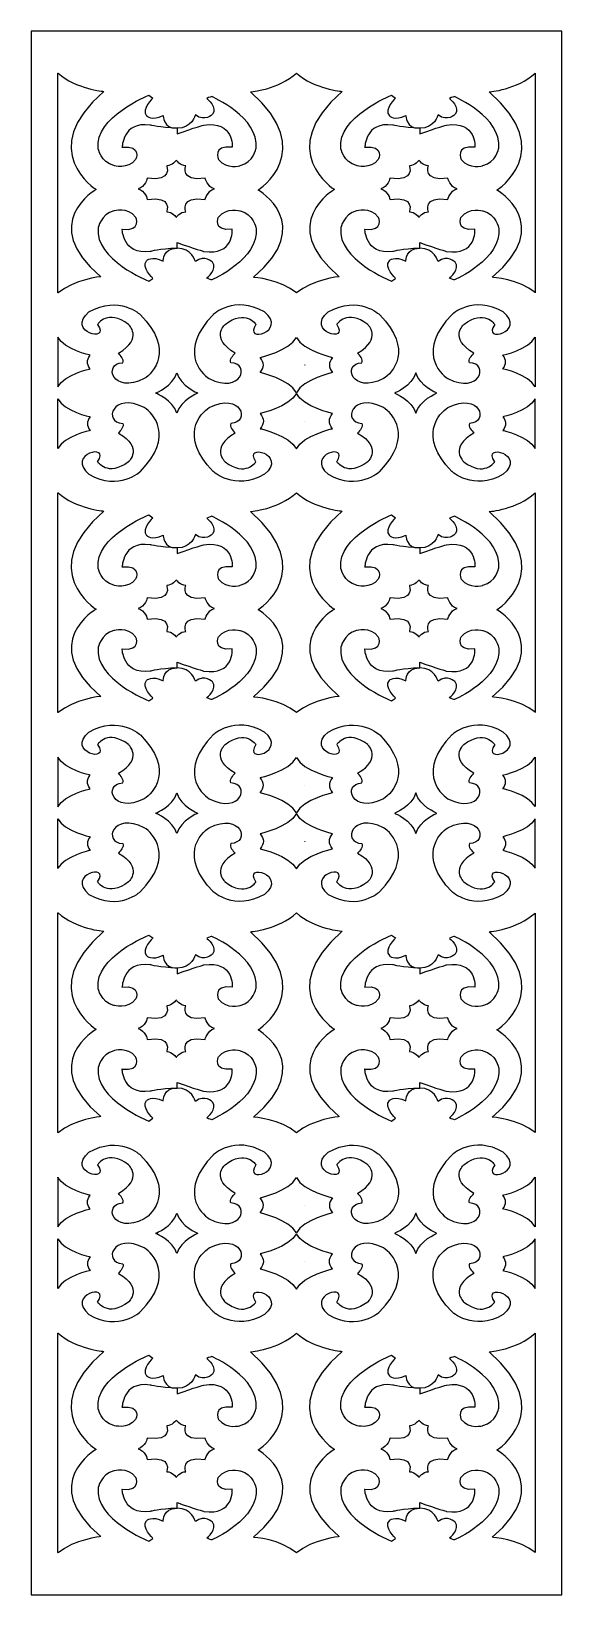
# Model space of a CAD drawing. Header units: centimetres. Extents: x -1.45 to 1.45, y -4.26 to 4.26.
import ezdxf

# ---------------------------------------------------------------- set-up
doc = ezdxf.new("R2010")
doc.units = ezdxf.units.CM
doc.header["$MEASUREMENT"] = 0
doc.layers.add('Layer 1', color=7, linetype='Continuous')

msp = doc.modelspace()

# ---------------------------------------------------------------- linework, layer by layer
at = {"layer": 'Layer 1', "color": 177}
for points, knots in [([(-1.44641, -4.26054), (-1.44641, -4.26054), (-1.44641, 4.26053), (-1.44641, 4.26053), (-1.44641, 4.26053), (-1.44641, 4.26053), (1.44641, 4.26053), (1.44641, 4.26053), (1.44641, 4.26053), (1.44641, 4.26053), (1.44641, -4.26054), (1.44641, -4.26054), (1.44641, -4.26054), (1.44641, -4.26054), (-1.44641, -4.26054), (-1.44641, -4.26054)], [0, 0, 0, 0, 0.2, 0.2, 0.2, 0.2, 0.4, 0.4, 0.4, 0.4, 0.6, 0.6, 0.6, 0.6, 1, 1, 1, 1]), ([(-1.29923, 2.83422), (-1.21319, 2.90835), (-1.067, 2.92294), (-1.067, 2.92294), (-1.067, 2.92294), (-1.4137, 3.21249), (-1.0928, 3.39845), (-1.0928, 3.39845), (-1.0928, 3.39845), (-1.0928, 3.39845), (-1.42457, 3.60869), (-1.05133, 3.93281), (-1.05133, 3.93281), (-1.05133, 3.93281), (-1.20264, 3.94499), (-1.30001, 4.03276), (-1.30001, 4.03276), (-1.30037, 4.03242), (-1.30074, 4.0321), (-1.3011, 4.03177), (-1.3011, 4.03177), (-1.3011, 4.03177), (-1.3011, 2.8358), (-1.3011, 2.8358), (-1.3011, 2.8358), (-1.30048, 2.83527), (-1.29984, 2.83475), (-1.29923, 2.83422)], [0, 0, 0, 0, 0.125, 0.125, 0.125, 0.125, 0.25, 0.25, 0.25, 0.25, 0.375, 0.375, 0.375, 0.375, 0.5, 0.5, 0.5, 0.5, 0.625, 0.625, 0.625, 0.625, 0.75, 0.75, 0.75, 0.75, 1, 1, 1, 1]), ([(0.00069, 2.83422), (0.08673, 2.90835), (0.23291, 2.92294), (0.23291, 2.92294), (0.23291, 2.92294), (-0.11378, 3.21249), (0.20711, 3.39845), (0.20711, 3.39845), (0.20711, 3.39845), (0.20711, 3.39845), (-0.12466, 3.60869), (0.24859, 3.93281), (0.24859, 3.93281), (0.24859, 3.93281), (0.09727, 3.94499), (-0.0001, 4.03275), (-0.0001, 4.03275), (-0.09736, 3.94302), (-0.25096, 3.92976), (-0.25096, 3.92976), (-0.25096, 3.92976), (0.12228, 3.60564), (-0.20949, 3.3954), (-0.20949, 3.3954), (-0.20949, 3.3954), (-0.20949, 3.3954), (0.1114, 3.20944), (-0.23529, 2.91989), (-0.23529, 2.91989), (-0.23529, 2.91989), (-0.08535, 2.90835), (0.00069, 2.83422)], [0, 0, 0, 0, 0.1111111, 0.1111111, 0.1111111, 0.1111111, 0.2222222, 0.2222222, 0.2222222, 0.2222222, 0.3333333, 0.3333333, 0.3333333, 0.3333333, 0.4444444, 0.4444444, 0.4444444, 0.4444444, 0.5555556, 0.5555556, 0.5555556, 0.5555556, 0.6666667, 0.6666667, 0.6666667, 0.6666667, 0.7777778, 0.7777778, 0.7777778, 0.7777778, 1, 1, 1, 1]), ([(1.3011, 4.03177), (1.30106, 4.03174), (1.30103, 4.03171), (1.30099, 4.03167), (1.30099, 4.03167), (1.20367, 3.94292), (1.05133, 3.92976), (1.05133, 3.92976), (1.05133, 3.92976), (1.42457, 3.60564), (1.0928, 3.3954), (1.0928, 3.3954), (1.0928, 3.3954), (1.0928, 3.3954), (1.41369, 3.20943), (1.06699, 2.91989), (1.06699, 2.91989), (1.06699, 2.91989), (1.21453, 2.90852), (1.30089, 2.83598), (1.30089, 2.83598), (1.30096, 2.83592), (1.30103, 2.83586), (1.3011, 2.8358), (1.3011, 2.8358), (1.3011, 2.8358), (1.3011, 4.03177), (1.3011, 4.03177)], [0, 0, 0, 0, 0.125, 0.125, 0.125, 0.125, 0.25, 0.25, 0.25, 0.25, 0.375, 0.375, 0.375, 0.375, 0.5, 0.5, 0.5, 0.5, 0.625, 0.625, 0.625, 0.625, 0.75, 0.75, 0.75, 0.75, 1, 1, 1, 1]), ([(-0.65153, 3.73192), (-0.65154, 3.73192), (-0.65154, 3.73192), (-0.65154, 3.73192), (-0.65154, 3.73192), (-0.72997, 3.73027), (-0.72666, 3.80168), (-0.72666, 3.80168), (-0.72666, 3.80168), (-0.79041, 3.77047), (-0.81706, 3.8001), (-0.81706, 3.8001), (-0.81706, 3.8001), (-0.84951, 3.83475), (-0.78281, 3.89652), (-0.78281, 3.89652), (-0.78281, 3.89652), (-0.78281, 3.89652), (-0.80611, 3.91168), (-0.80611, 3.91168), (-0.80611, 3.91168), (-0.80611, 3.91168), (-1.10103, 3.79191), (-1.082, 3.62225), (-1.082, 3.62225), (-1.082, 3.62225), (-1.06697, 3.54613), (-0.99583, 3.5287), (-0.99583, 3.5287), (-0.99583, 3.5287), (-0.92134, 3.50534), (-0.87747, 3.56193), (-0.87747, 3.56193), (-0.87747, 3.56193), (-0.83958, 3.64042), (-0.95225, 3.62855), (-0.95225, 3.62855), (-0.94792, 3.62591), (-0.95276, 3.7694), (-0.79734, 3.74947), (-0.79734, 3.74947), (-0.79734, 3.74947), (-0.74703, 3.73573), (-0.65153, 3.73192)], [0, 0, 0, 0, 0.0833333, 0.0833333, 0.0833333, 0.0833333, 0.1666667, 0.1666667, 0.1666667, 0.1666667, 0.25, 0.25, 0.25, 0.25, 0.3333333, 0.3333333, 0.3333333, 0.3333333, 0.4166667, 0.4166667, 0.4166667, 0.4166667, 0.5, 0.5, 0.5, 0.5, 0.5833333, 0.5833333, 0.5833333, 0.5833333, 0.6666667, 0.6666667, 0.6666667, 0.6666667, 0.75, 0.75, 0.75, 0.75, 0.8333333, 0.8333333, 0.8333333, 0.8333333, 1, 1, 1, 1]), ([(-0.65086, 3.73192), (-0.57242, 3.73026), (-0.55079, 3.80453), (-0.55079, 3.80453), (-0.55079, 3.80453), (-0.4994, 3.7641), (-0.45883, 3.80866), (-0.45883, 3.80866), (-0.45883, 3.80866), (-0.42637, 3.84332), (-0.48969, 3.89418), (-0.48969, 3.89418), (-0.48969, 3.89418), (-0.47864, 3.90113), (-0.46181, 3.90431), (-0.46181, 3.90431), (-0.46181, 3.90431), (-0.46181, 3.90431), (-0.20135, 3.79191), (-0.22039, 3.62225), (-0.22039, 3.62225), (-0.22039, 3.62225), (-0.23542, 3.54613), (-0.30656, 3.5287), (-0.30656, 3.5287), (-0.30656, 3.5287), (-0.38105, 3.50534), (-0.42492, 3.56193), (-0.42492, 3.56193), (-0.42492, 3.56193), (-0.46281, 3.64042), (-0.35014, 3.62855), (-0.35014, 3.62855), (-0.35014, 3.62855), (-0.34136, 3.77444), (-0.50505, 3.74947), (-0.50505, 3.74947), (-0.50505, 3.74947), (-0.55536, 3.73573), (-0.65119, 3.70092), (-0.65119, 3.70092), (-0.65119, 3.70092), (-0.65086, 3.73192), (-0.65086, 3.73192)], [0, 0, 0, 0, 0.0833333, 0.0833333, 0.0833333, 0.0833333, 0.1666667, 0.1666667, 0.1666667, 0.1666667, 0.25, 0.25, 0.25, 0.25, 0.3333333, 0.3333333, 0.3333333, 0.3333333, 0.4166667, 0.4166667, 0.4166667, 0.4166667, 0.5, 0.5, 0.5, 0.5, 0.5833333, 0.5833333, 0.5833333, 0.5833333, 0.6666667, 0.6666667, 0.6666667, 0.6666667, 0.75, 0.75, 0.75, 0.75, 0.8333333, 0.8333333, 0.8333333, 0.8333333, 1, 1, 1, 1]), ([(0.67177, 3.73192), (0.67177, 3.73192), (0.67177, 3.73192), (0.67176, 3.73192), (0.67176, 3.73192), (0.59334, 3.73027), (0.59665, 3.80168), (0.59665, 3.80168), (0.59665, 3.80168), (0.53289, 3.77047), (0.50625, 3.8001), (0.50625, 3.8001), (0.50625, 3.8001), (0.47379, 3.83475), (0.5405, 3.89652), (0.5405, 3.89652), (0.5405, 3.89652), (0.5405, 3.89652), (0.5172, 3.91168), (0.5172, 3.91168), (0.5172, 3.91168), (0.5172, 3.91168), (0.22227, 3.79191), (0.24131, 3.62225), (0.24131, 3.62225), (0.24131, 3.62225), (0.25634, 3.54613), (0.32748, 3.5287), (0.32748, 3.5287), (0.32748, 3.5287), (0.40197, 3.50534), (0.44584, 3.56193), (0.44584, 3.56193), (0.44584, 3.56193), (0.48373, 3.64042), (0.37106, 3.62855), (0.37106, 3.62855), (0.37538, 3.62591), (0.37055, 3.7694), (0.52597, 3.74947), (0.52597, 3.74947), (0.52597, 3.74947), (0.57628, 3.73573), (0.67177, 3.73192)], [0, 0, 0, 0, 0.0833333, 0.0833333, 0.0833333, 0.0833333, 0.1666667, 0.1666667, 0.1666667, 0.1666667, 0.25, 0.25, 0.25, 0.25, 0.3333333, 0.3333333, 0.3333333, 0.3333333, 0.4166667, 0.4166667, 0.4166667, 0.4166667, 0.5, 0.5, 0.5, 0.5, 0.5833333, 0.5833333, 0.5833333, 0.5833333, 0.6666667, 0.6666667, 0.6666667, 0.6666667, 0.75, 0.75, 0.75, 0.75, 0.8333333, 0.8333333, 0.8333333, 0.8333333, 1, 1, 1, 1]), ([(0.67245, 3.73192), (0.75088, 3.73026), (0.77252, 3.80453), (0.77252, 3.80453), (0.77252, 3.80453), (0.82391, 3.7641), (0.86448, 3.80866), (0.86448, 3.80866), (0.86448, 3.80866), (0.89693, 3.84332), (0.83362, 3.89418), (0.83362, 3.89418), (0.83362, 3.89418), (0.84467, 3.90113), (0.8615, 3.90431), (0.8615, 3.90431), (0.8615, 3.90431), (0.8615, 3.90431), (1.12195, 3.79191), (1.10291, 3.62225), (1.10291, 3.62225), (1.10291, 3.62225), (1.08789, 3.54613), (1.01675, 3.5287), (1.01675, 3.5287), (1.01675, 3.5287), (0.94226, 3.50534), (0.89839, 3.56193), (0.89839, 3.56193), (0.89839, 3.56193), (0.86049, 3.64042), (0.97317, 3.62855), (0.97317, 3.62855), (0.97317, 3.62855), (0.98194, 3.77444), (0.81826, 3.74947), (0.81826, 3.74947), (0.81826, 3.74947), (0.76794, 3.73573), (0.67211, 3.70092), (0.67211, 3.70092), (0.67211, 3.70092), (0.67245, 3.73192), (0.67245, 3.73192)], [0, 0, 0, 0, 0.0833333, 0.0833333, 0.0833333, 0.0833333, 0.1666667, 0.1666667, 0.1666667, 0.1666667, 0.25, 0.25, 0.25, 0.25, 0.3333333, 0.3333333, 0.3333333, 0.3333333, 0.4166667, 0.4166667, 0.4166667, 0.4166667, 0.5, 0.5, 0.5, 0.5, 0.5833333, 0.5833333, 0.5833333, 0.5833333, 0.6666667, 0.6666667, 0.6666667, 0.6666667, 0.75, 0.75, 0.75, 0.75, 0.8333333, 0.8333333, 0.8333333, 0.8333333, 1, 1, 1, 1]), ([(-0.44757, 3.40193), (-0.48627, 3.39196), (-0.49837, 3.34324), (-0.49837, 3.34324), (-0.49837, 3.34324), (-0.63747, 3.36539), (-0.6036, 3.27681), (-0.6036, 3.27681), (-0.6036, 3.27681), (-0.63385, 3.27681), (-0.65562, 3.24581), (-0.65562, 3.24581), (-0.65562, 3.24581), (-0.65562, 3.24581), (-0.67739, 3.27681), (-0.70763, 3.27681), (-0.70763, 3.27681), (-0.70763, 3.27681), (-0.67376, 3.36539), (-0.81287, 3.34324), (-0.81287, 3.34324), (-0.81287, 3.34324), (-0.82496, 3.39196), (-0.86367, 3.40193), (-0.86367, 3.40193), (-0.82496, 3.41189), (-0.81287, 3.46061), (-0.81287, 3.46061), (-0.81287, 3.46061), (-0.67376, 3.43846), (-0.70763, 3.52704), (-0.70763, 3.52704), (-0.70763, 3.52704), (-0.67739, 3.52704), (-0.65562, 3.55804), (-0.65562, 3.55804), (-0.65562, 3.55804), (-0.65562, 3.55804), (-0.63385, 3.52704), (-0.6036, 3.52704), (-0.6036, 3.52704), (-0.6036, 3.52704), (-0.63747, 3.43846), (-0.49837, 3.46061), (-0.49837, 3.46061), (-0.49837, 3.46061), (-0.48627, 3.41189), (-0.44757, 3.40193)], [0, 0, 0, 0, 0.0769231, 0.0769231, 0.0769231, 0.0769231, 0.1538462, 0.1538462, 0.1538462, 0.1538462, 0.2307692, 0.2307692, 0.2307692, 0.2307692, 0.3076923, 0.3076923, 0.3076923, 0.3076923, 0.3846154, 0.3846154, 0.3846154, 0.3846154, 0.4615385, 0.4615385, 0.4615385, 0.4615385, 0.5384615, 0.5384615, 0.5384615, 0.5384615, 0.6153846, 0.6153846, 0.6153846, 0.6153846, 0.6923077, 0.6923077, 0.6923077, 0.6923077, 0.7692308, 0.7692308, 0.7692308, 0.7692308, 0.8461538, 0.8461538, 0.8461538, 0.8461538, 1, 1, 1, 1]), ([(0.87574, 3.40193), (0.83703, 3.39196), (0.82494, 3.34324), (0.82494, 3.34324), (0.82494, 3.34324), (0.68583, 3.36539), (0.7197, 3.27681), (0.7197, 3.27681), (0.7197, 3.27681), (0.68946, 3.27681), (0.66769, 3.24581), (0.66769, 3.24581), (0.66769, 3.24581), (0.66769, 3.24581), (0.64592, 3.27681), (0.61567, 3.27681), (0.61567, 3.27681), (0.61567, 3.27681), (0.64954, 3.36539), (0.51044, 3.34324), (0.51044, 3.34324), (0.51044, 3.34324), (0.49834, 3.39196), (0.45964, 3.40193), (0.45964, 3.40193), (0.49834, 3.41189), (0.51044, 3.46061), (0.51044, 3.46061), (0.51044, 3.46061), (0.64954, 3.43846), (0.61567, 3.52704), (0.61567, 3.52704), (0.61567, 3.52704), (0.64592, 3.52704), (0.66769, 3.55804), (0.66769, 3.55804), (0.66769, 3.55804), (0.66769, 3.55804), (0.68946, 3.52704), (0.7197, 3.52704), (0.7197, 3.52704), (0.7197, 3.52704), (0.68583, 3.43846), (0.82494, 3.46061), (0.82494, 3.46061), (0.82494, 3.46061), (0.83703, 3.41189), (0.87574, 3.40193)], [0, 0, 0, 0, 0.0769231, 0.0769231, 0.0769231, 0.0769231, 0.1538462, 0.1538462, 0.1538462, 0.1538462, 0.2307692, 0.2307692, 0.2307692, 0.2307692, 0.3076923, 0.3076923, 0.3076923, 0.3076923, 0.3846154, 0.3846154, 0.3846154, 0.3846154, 0.4615385, 0.4615385, 0.4615385, 0.4615385, 0.5384615, 0.5384615, 0.5384615, 0.5384615, 0.6153846, 0.6153846, 0.6153846, 0.6153846, 0.6923077, 0.6923077, 0.6923077, 0.6923077, 0.7692308, 0.7692308, 0.7692308, 0.7692308, 0.8461538, 0.8461538, 0.8461538, 0.8461538, 1, 1, 1, 1]), ([(-0.65153, 3.07803), (-0.65154, 3.07803), (-0.65154, 3.07803), (-0.65154, 3.07803), (-0.65154, 3.07803), (-0.72997, 3.07967), (-0.72666, 3.00826), (-0.72666, 3.00826), (-0.72666, 3.00826), (-0.79041, 3.03948), (-0.81706, 3.00984), (-0.81706, 3.00984), (-0.81706, 3.00984), (-0.84951, 2.97519), (-0.78281, 2.91342), (-0.78281, 2.91342), (-0.78281, 2.91342), (-0.78281, 2.91342), (-0.80611, 2.89826), (-0.80611, 2.89826), (-0.80611, 2.89826), (-0.80611, 2.89826), (-1.10103, 3.01803), (-1.082, 3.18769), (-1.082, 3.18769), (-1.082, 3.18769), (-1.06697, 3.26381), (-0.99583, 3.28124), (-0.99583, 3.28124), (-0.99583, 3.28124), (-0.92134, 3.3046), (-0.87747, 3.24801), (-0.87747, 3.24801), (-0.87747, 3.24801), (-0.83958, 3.16952), (-0.95225, 3.18139), (-0.95225, 3.18139), (-0.94792, 3.18403), (-0.95276, 3.04054), (-0.79734, 3.06047), (-0.79734, 3.06047), (-0.79734, 3.06047), (-0.74703, 3.07421), (-0.65153, 3.07803)], [0, 0, 0, 0, 0.0833333, 0.0833333, 0.0833333, 0.0833333, 0.1666667, 0.1666667, 0.1666667, 0.1666667, 0.25, 0.25, 0.25, 0.25, 0.3333333, 0.3333333, 0.3333333, 0.3333333, 0.4166667, 0.4166667, 0.4166667, 0.4166667, 0.5, 0.5, 0.5, 0.5, 0.5833333, 0.5833333, 0.5833333, 0.5833333, 0.6666667, 0.6666667, 0.6666667, 0.6666667, 0.75, 0.75, 0.75, 0.75, 0.8333333, 0.8333333, 0.8333333, 0.8333333, 1, 1, 1, 1]), ([(-0.65086, 3.07803), (-0.57242, 3.07968), (-0.55079, 3.00541), (-0.55079, 3.00541), (-0.55079, 3.00541), (-0.4994, 3.04584), (-0.45883, 3.00128), (-0.45883, 3.00128), (-0.45883, 3.00128), (-0.42637, 2.96662), (-0.48969, 2.91576), (-0.48969, 2.91576), (-0.48969, 2.91576), (-0.47864, 2.90881), (-0.46181, 2.90563), (-0.46181, 2.90563), (-0.46181, 2.90563), (-0.46181, 2.90563), (-0.20135, 3.01803), (-0.22039, 3.18769), (-0.22039, 3.18769), (-0.22039, 3.18769), (-0.23542, 3.26381), (-0.30656, 3.28124), (-0.30656, 3.28124), (-0.30656, 3.28124), (-0.38105, 3.3046), (-0.42492, 3.24801), (-0.42492, 3.24801), (-0.42492, 3.24801), (-0.46281, 3.16952), (-0.35014, 3.18139), (-0.35014, 3.18139), (-0.35014, 3.18139), (-0.34136, 3.0355), (-0.50505, 3.06047), (-0.50505, 3.06047), (-0.50505, 3.06047), (-0.55536, 3.07421), (-0.65119, 3.10902), (-0.65119, 3.10902), (-0.65119, 3.10902), (-0.65086, 3.07803), (-0.65086, 3.07803)], [0, 0, 0, 0, 0.0833333, 0.0833333, 0.0833333, 0.0833333, 0.1666667, 0.1666667, 0.1666667, 0.1666667, 0.25, 0.25, 0.25, 0.25, 0.3333333, 0.3333333, 0.3333333, 0.3333333, 0.4166667, 0.4166667, 0.4166667, 0.4166667, 0.5, 0.5, 0.5, 0.5, 0.5833333, 0.5833333, 0.5833333, 0.5833333, 0.6666667, 0.6666667, 0.6666667, 0.6666667, 0.75, 0.75, 0.75, 0.75, 0.8333333, 0.8333333, 0.8333333, 0.8333333, 1, 1, 1, 1]), ([(0.67177, 3.07803), (0.67177, 3.07803), (0.67177, 3.07803), (0.67176, 3.07803), (0.67176, 3.07803), (0.59334, 3.07967), (0.59665, 3.00826), (0.59665, 3.00826), (0.59665, 3.00826), (0.53289, 3.03948), (0.50625, 3.00984), (0.50625, 3.00984), (0.50625, 3.00984), (0.47379, 2.97519), (0.5405, 2.91342), (0.5405, 2.91342), (0.5405, 2.91342), (0.5405, 2.91342), (0.5172, 2.89826), (0.5172, 2.89826), (0.5172, 2.89826), (0.5172, 2.89826), (0.22227, 3.01803), (0.24131, 3.18769), (0.24131, 3.18769), (0.24131, 3.18769), (0.25634, 3.26381), (0.32748, 3.28124), (0.32748, 3.28124), (0.32748, 3.28124), (0.40197, 3.3046), (0.44584, 3.24801), (0.44584, 3.24801), (0.44584, 3.24801), (0.48373, 3.16952), (0.37106, 3.18139), (0.37106, 3.18139), (0.37538, 3.18403), (0.37055, 3.04054), (0.52597, 3.06047), (0.52597, 3.06047), (0.52597, 3.06047), (0.57628, 3.07421), (0.67177, 3.07803)], [0, 0, 0, 0, 0.0833333, 0.0833333, 0.0833333, 0.0833333, 0.1666667, 0.1666667, 0.1666667, 0.1666667, 0.25, 0.25, 0.25, 0.25, 0.3333333, 0.3333333, 0.3333333, 0.3333333, 0.4166667, 0.4166667, 0.4166667, 0.4166667, 0.5, 0.5, 0.5, 0.5, 0.5833333, 0.5833333, 0.5833333, 0.5833333, 0.6666667, 0.6666667, 0.6666667, 0.6666667, 0.75, 0.75, 0.75, 0.75, 0.8333333, 0.8333333, 0.8333333, 0.8333333, 1, 1, 1, 1]), ([(0.67245, 3.07803), (0.75088, 3.07968), (0.77252, 3.00541), (0.77252, 3.00541), (0.77252, 3.00541), (0.82391, 3.04584), (0.86448, 3.00128), (0.86448, 3.00128), (0.86448, 3.00128), (0.89693, 2.96662), (0.83362, 2.91576), (0.83362, 2.91576), (0.83362, 2.91576), (0.84467, 2.90881), (0.8615, 2.90563), (0.8615, 2.90563), (0.8615, 2.90563), (0.8615, 2.90563), (1.12195, 3.01803), (1.10291, 3.18769), (1.10291, 3.18769), (1.10291, 3.18769), (1.08789, 3.26381), (1.01675, 3.28124), (1.01675, 3.28124), (1.01675, 3.28124), (0.94226, 3.3046), (0.89839, 3.24801), (0.89839, 3.24801), (0.89839, 3.24801), (0.86049, 3.16952), (0.97317, 3.18139), (0.97317, 3.18139), (0.97317, 3.18139), (0.98194, 3.0355), (0.81826, 3.06047), (0.81826, 3.06047), (0.81826, 3.06047), (0.76794, 3.07421), (0.67211, 3.10902), (0.67211, 3.10902), (0.67211, 3.10902), (0.67245, 3.07803), (0.67245, 3.07803)], [0, 0, 0, 0, 0.0833333, 0.0833333, 0.0833333, 0.0833333, 0.1666667, 0.1666667, 0.1666667, 0.1666667, 0.25, 0.25, 0.25, 0.25, 0.3333333, 0.3333333, 0.3333333, 0.3333333, 0.4166667, 0.4166667, 0.4166667, 0.4166667, 0.5, 0.5, 0.5, 0.5, 0.5833333, 0.5833333, 0.5833333, 0.5833333, 0.6666667, 0.6666667, 0.6666667, 0.6666667, 0.75, 0.75, 0.75, 0.75, 0.8333333, 0.8333333, 0.8333333, 0.8333333, 1, 1, 1, 1]), ([(-0.94735, 2.45435), (-1.05788, 2.44848), (-1.00282, 2.2793), (-0.8299, 2.36777), (-0.8299, 2.36777), (-0.78133, 2.39694), (-0.6634, 2.52429), (-0.85078, 2.71523), (-0.85078, 2.71523), (-0.85078, 2.71523), (-0.96658, 2.82551), (-1.13151, 2.73129), (-1.13151, 2.73129), (-1.26057, 2.62301), (-1.01105, 2.55699), (-1.08472, 2.66277), (-1.08472, 2.66277), (-1.08472, 2.66277), (-1.02858, 2.74949), (-0.91628, 2.66277), (-0.91628, 2.66277), (-0.91628, 2.66277), (-0.83206, 2.58675), (-0.97126, 2.50645), (-0.97126, 2.50645), (-0.95922, 2.49366), (-0.93888, 2.4715), (-0.94735, 2.45435)], [0, 0, 0, 0, 0.125, 0.125, 0.125, 0.125, 0.25, 0.25, 0.25, 0.25, 0.375, 0.375, 0.375, 0.375, 0.5, 0.5, 0.5, 0.5, 0.625, 0.625, 0.625, 0.625, 0.75, 0.75, 0.75, 0.75, 1, 1, 1, 1]), ([(-0.3584, 2.45435), (-0.24787, 2.44848), (-0.30293, 2.2793), (-0.47585, 2.36777), (-0.47585, 2.36777), (-0.52441, 2.39694), (-0.64235, 2.52429), (-0.45497, 2.71523), (-0.45497, 2.71523), (-0.45497, 2.71523), (-0.33916, 2.82551), (-0.17423, 2.73129), (-0.17423, 2.73129), (-0.04517, 2.62301), (-0.2947, 2.55699), (-0.22102, 2.66277), (-0.22102, 2.66277), (-0.22102, 2.66277), (-0.27717, 2.74949), (-0.38946, 2.66277), (-0.38946, 2.66277), (-0.38946, 2.66277), (-0.47368, 2.58675), (-0.33449, 2.50645), (-0.33449, 2.50645), (-0.34652, 2.49366), (-0.36687, 2.4715), (-0.3584, 2.45435)], [0, 0, 0, 0, 0.125, 0.125, 0.125, 0.125, 0.25, 0.25, 0.25, 0.25, 0.375, 0.375, 0.375, 0.375, 0.5, 0.5, 0.5, 0.5, 0.625, 0.625, 0.625, 0.625, 0.75, 0.75, 0.75, 0.75, 1, 1, 1, 1]), ([(0.35702, 2.45435), (0.24649, 2.44848), (0.30155, 2.2793), (0.47447, 2.36777), (0.47447, 2.36777), (0.52303, 2.39694), (0.64097, 2.52429), (0.45359, 2.71523), (0.45359, 2.71523), (0.45359, 2.71523), (0.33779, 2.82551), (0.17286, 2.73129), (0.17286, 2.73129), (0.0438, 2.62301), (0.29332, 2.55699), (0.21964, 2.66277), (0.21964, 2.66277), (0.21964, 2.66277), (0.27579, 2.74949), (0.38809, 2.66277), (0.38809, 2.66277), (0.38809, 2.66277), (0.47231, 2.58675), (0.33311, 2.50645), (0.33311, 2.50645), (0.34515, 2.49366), (0.36549, 2.4715), (0.35702, 2.45435)], [0, 0, 0, 0, 0.125, 0.125, 0.125, 0.125, 0.25, 0.25, 0.25, 0.25, 0.375, 0.375, 0.375, 0.375, 0.5, 0.5, 0.5, 0.5, 0.625, 0.625, 0.625, 0.625, 0.75, 0.75, 0.75, 0.75, 1, 1, 1, 1]), ([(0.94339, 2.45435), (1.05392, 2.44848), (0.99886, 2.2793), (0.82594, 2.36777), (0.82594, 2.36777), (0.77738, 2.39694), (0.65944, 2.52429), (0.84682, 2.71523), (0.84682, 2.71523), (0.84682, 2.71523), (0.96262, 2.82551), (1.12755, 2.73129), (1.12755, 2.73129), (1.25661, 2.62301), (1.00709, 2.55699), (1.08077, 2.66277), (1.08077, 2.66277), (1.08077, 2.66277), (1.02462, 2.74949), (0.91233, 2.66277), (0.91233, 2.66277), (0.91233, 2.66277), (0.8281, 2.58675), (0.9673, 2.50645), (0.9673, 2.50645), (0.95526, 2.49366), (0.93492, 2.4715), (0.94339, 2.45435)], [0, 0, 0, 0, 0.125, 0.125, 0.125, 0.125, 0.25, 0.25, 0.25, 0.25, 0.375, 0.375, 0.375, 0.375, 0.5, 0.5, 0.5, 0.5, 0.625, 0.625, 0.625, 0.625, 0.75, 0.75, 0.75, 0.75, 1, 1, 1, 1]), ([(-1.3011, 2.59269), (-1.30108, 2.59264), (-1.30105, 2.5926), (-1.30102, 2.59255), (-1.30102, 2.59255), (-1.26688, 2.52693), (-1.12475, 2.49469), (-1.12475, 2.49469), (-1.12475, 2.49469), (-1.1354, 2.48194), (-1.13939, 2.46919), (-1.13992, 2.45779), (-1.13992, 2.45779), (-1.13939, 2.44639), (-1.1354, 2.43365), (-1.12475, 2.4209), (-1.12475, 2.4209), (-1.12475, 2.4209), (-1.26694, 2.38865), (-1.30105, 2.32299), (-1.30105, 2.32299), (-1.30106, 2.32296), (-1.30109, 2.32293), (-1.3011, 2.32289), (-1.3011, 2.32289), (-1.3011, 2.32289), (-1.3011, 2.59269), (-1.3011, 2.59269)], [0, 0, 0, 0, 0.125, 0.125, 0.125, 0.125, 0.25, 0.25, 0.25, 0.25, 0.375, 0.375, 0.375, 0.375, 0.5, 0.5, 0.5, 0.5, 0.625, 0.625, 0.625, 0.625, 0.75, 0.75, 0.75, 0.75, 1, 1, 1, 1]), ([(-0.00069, 2.29073), (0.03732, 2.36418), (0.19638, 2.40025), (0.19638, 2.40025), (0.19638, 2.40025), (0.18448, 2.4145), (0.18003, 2.42874), (0.17943, 2.44148), (0.17943, 2.44148), (0.18003, 2.45423), (0.18448, 2.46847), (0.19638, 2.48272), (0.19638, 2.48272), (0.19638, 2.48272), (0.03732, 2.51879), (-0.00069, 2.59224), (-0.00069, 2.59224), (-0.0387, 2.51879), (-0.19776, 2.48272), (-0.19776, 2.48272), (-0.19776, 2.48272), (-0.18586, 2.46847), (-0.1814, 2.45423), (-0.1808, 2.44148), (-0.1808, 2.44148), (-0.1814, 2.42874), (-0.18586, 2.4145), (-0.19776, 2.40025), (-0.19776, 2.40025), (-0.19776, 2.40025), (-0.0387, 2.36418), (-0.00069, 2.29073)], [0, 0, 0, 0, 0.1111111, 0.1111111, 0.1111111, 0.1111111, 0.2222222, 0.2222222, 0.2222222, 0.2222222, 0.3333333, 0.3333333, 0.3333333, 0.3333333, 0.4444444, 0.4444444, 0.4444444, 0.4444444, 0.5555556, 0.5555556, 0.5555556, 0.5555556, 0.6666667, 0.6666667, 0.6666667, 0.6666667, 0.7777778, 0.7777778, 0.7777778, 0.7777778, 1, 1, 1, 1]), ([(1.3011, 2.59299), (1.30107, 2.59294), (1.30105, 2.59289), (1.30102, 2.59285), (1.30102, 2.59285), (1.26687, 2.52722), (1.12475, 2.49498), (1.12475, 2.49498), (1.12475, 2.49498), (1.1354, 2.48224), (1.13939, 2.46949), (1.13992, 2.45809), (1.13992, 2.45809), (1.13939, 2.44669), (1.1354, 2.43394), (1.12475, 2.42119), (1.12475, 2.42119), (1.12475, 2.42119), (1.26693, 2.38894), (1.30104, 2.32329), (1.30104, 2.32329), (1.30106, 2.32326), (1.30108, 2.32323), (1.3011, 2.32319), (1.3011, 2.32319), (1.3011, 2.32319), (1.3011, 2.59299), (1.3011, 2.59299)], [0, 0, 0, 0, 0.125, 0.125, 0.125, 0.125, 0.25, 0.25, 0.25, 0.25, 0.375, 0.375, 0.375, 0.375, 0.5, 0.5, 0.5, 0.5, 0.625, 0.625, 0.625, 0.625, 0.75, 0.75, 0.75, 0.75, 1, 1, 1, 1]), ([(-0.53972, 2.28863), (-0.53968, 2.28871), (-0.53964, 2.28879), (-0.53961, 2.28886), (-0.53961, 2.28886), (-0.53951, 2.28908), (-0.5394, 2.2893), (-0.5393, 2.28951), (-0.5393, 2.28951), (-0.5393, 2.28951), (-0.63097, 2.32559), (-0.65287, 2.39903), (-0.65287, 2.39903), (-0.67478, 2.32559), (-0.76645, 2.28951), (-0.76645, 2.28951), (-0.76645, 2.28951), (-0.76634, 2.28929), (-0.76624, 2.28907), (-0.76613, 2.28885), (-0.76613, 2.28885), (-0.7661, 2.28878), (-0.76607, 2.28871), (-0.76603, 2.28863), (-0.76603, 2.28863), (-0.76607, 2.28856), (-0.7661, 2.28849), (-0.76613, 2.28842), (-0.76613, 2.28842), (-0.76624, 2.2882), (-0.76634, 2.28798), (-0.76645, 2.28776), (-0.76645, 2.28776), (-0.76645, 2.28776), (-0.67478, 2.25168), (-0.65287, 2.17824), (-0.65287, 2.17824), (-0.63097, 2.25168), (-0.5393, 2.28776), (-0.5393, 2.28776), (-0.5393, 2.28776), (-0.5394, 2.28797), (-0.53951, 2.28819), (-0.53961, 2.28841), (-0.53961, 2.28841), (-0.53964, 2.28848), (-0.53968, 2.28856), (-0.53972, 2.28863)], [0, 0, 0, 0, 0.0769231, 0.0769231, 0.0769231, 0.0769231, 0.1538462, 0.1538462, 0.1538462, 0.1538462, 0.2307692, 0.2307692, 0.2307692, 0.2307692, 0.3076923, 0.3076923, 0.3076923, 0.3076923, 0.3846154, 0.3846154, 0.3846154, 0.3846154, 0.4615385, 0.4615385, 0.4615385, 0.4615385, 0.5384615, 0.5384615, 0.5384615, 0.5384615, 0.6153846, 0.6153846, 0.6153846, 0.6153846, 0.6923077, 0.6923077, 0.6923077, 0.6923077, 0.7692308, 0.7692308, 0.7692308, 0.7692308, 0.8461538, 0.8461538, 0.8461538, 0.8461538, 1, 1, 1, 1]), ([(0.04622, 2.44148), (0.04621, 2.44159), (0.0462, 2.44169), (0.0462, 2.44179), (0.0462, 2.44179), (0.0462, 2.44179), (0.04622, 2.44148), (0.04622, 2.44148)], [0, 0, 0, 0, 0.3333333, 0.3333333, 0.3333333, 0.3333333, 1, 1, 1, 1]), ([(0.76336, 2.28863), (0.7634, 2.28856), (0.76343, 2.28848), (0.76347, 2.28841), (0.76347, 2.28841), (0.76357, 2.28819), (0.76367, 2.28797), (0.76378, 2.28776), (0.76378, 2.28776), (0.76378, 2.28776), (0.67211, 2.25168), (0.65021, 2.17824), (0.65021, 2.17824), (0.6283, 2.25168), (0.53663, 2.28776), (0.53663, 2.28776), (0.53663, 2.28776), (0.53674, 2.28798), (0.53684, 2.2882), (0.53694, 2.28842), (0.53694, 2.28842), (0.53698, 2.28849), (0.53701, 2.28856), (0.53705, 2.28863), (0.53705, 2.28863), (0.53701, 2.28871), (0.53698, 2.28878), (0.53694, 2.28885), (0.53694, 2.28885), (0.53684, 2.28907), (0.53674, 2.28929), (0.53663, 2.28951), (0.53663, 2.28951), (0.53663, 2.28951), (0.6283, 2.32559), (0.65021, 2.39903), (0.65021, 2.39903), (0.67211, 2.32559), (0.76378, 2.28951), (0.76378, 2.28951), (0.76378, 2.28951), (0.76367, 2.2893), (0.76357, 2.28908), (0.76347, 2.28886), (0.76347, 2.28886), (0.76343, 2.28879), (0.7634, 2.28871), (0.76336, 2.28863)], [0, 0, 0, 0, 0.0769231, 0.0769231, 0.0769231, 0.0769231, 0.1538462, 0.1538462, 0.1538462, 0.1538462, 0.2307692, 0.2307692, 0.2307692, 0.2307692, 0.3076923, 0.3076923, 0.3076923, 0.3076923, 0.3846154, 0.3846154, 0.3846154, 0.3846154, 0.4615385, 0.4615385, 0.4615385, 0.4615385, 0.5384615, 0.5384615, 0.5384615, 0.5384615, 0.6153846, 0.6153846, 0.6153846, 0.6153846, 0.6923077, 0.6923077, 0.6923077, 0.6923077, 0.7692308, 0.7692308, 0.7692308, 0.7692308, 0.8461538, 0.8461538, 0.8461538, 0.8461538, 1, 1, 1, 1]), ([(-1.3011, 1.98701), (-1.30108, 1.98705), (-1.30105, 1.9871), (-1.30102, 1.98715), (-1.30102, 1.98715), (-1.26688, 2.05277), (-1.12475, 2.08501), (-1.12475, 2.08501), (-1.12475, 2.08501), (-1.1354, 2.09776), (-1.13939, 2.11051), (-1.13992, 2.12191), (-1.13992, 2.12191), (-1.13939, 2.13331), (-1.1354, 2.14605), (-1.12475, 2.1588), (-1.12475, 2.1588), (-1.12475, 2.1588), (-1.26694, 2.19105), (-1.30105, 2.2567), (-1.30105, 2.2567), (-1.30106, 2.25674), (-1.30109, 2.25677), (-1.3011, 2.2568), (-1.3011, 2.2568), (-1.3011, 2.2568), (-1.3011, 1.98701), (-1.3011, 1.98701)], [0, 0, 0, 0, 0.125, 0.125, 0.125, 0.125, 0.25, 0.25, 0.25, 0.25, 0.375, 0.375, 0.375, 0.375, 0.5, 0.5, 0.5, 0.5, 0.625, 0.625, 0.625, 0.625, 0.75, 0.75, 0.75, 0.75, 1, 1, 1, 1]), ([(-0.94735, 2.12292), (-1.05788, 2.12879), (-1.00282, 2.29797), (-0.8299, 2.2095), (-0.8299, 2.2095), (-0.78133, 2.18033), (-0.6634, 2.05298), (-0.85078, 1.86204), (-0.85078, 1.86204), (-0.85078, 1.86204), (-0.96658, 1.75176), (-1.13151, 1.84598), (-1.13151, 1.84598), (-1.26057, 1.95426), (-1.01105, 2.02028), (-1.08472, 1.91451), (-1.08472, 1.91451), (-1.08472, 1.91451), (-1.02858, 1.82778), (-0.91628, 1.91451), (-0.91628, 1.91451), (-0.91628, 1.91451), (-0.83206, 1.99052), (-0.97126, 2.07083), (-0.97126, 2.07083), (-0.95922, 2.08361), (-0.93888, 2.10577), (-0.94735, 2.12292)], [0, 0, 0, 0, 0.125, 0.125, 0.125, 0.125, 0.25, 0.25, 0.25, 0.25, 0.375, 0.375, 0.375, 0.375, 0.5, 0.5, 0.5, 0.5, 0.625, 0.625, 0.625, 0.625, 0.75, 0.75, 0.75, 0.75, 1, 1, 1, 1]), ([(-0.3584, 2.12292), (-0.24787, 2.12879), (-0.30293, 2.29797), (-0.47585, 2.2095), (-0.47585, 2.2095), (-0.52441, 2.18033), (-0.64235, 2.05298), (-0.45497, 1.86204), (-0.45497, 1.86204), (-0.45497, 1.86204), (-0.33916, 1.75176), (-0.17423, 1.84598), (-0.17423, 1.84598), (-0.04517, 1.95426), (-0.2947, 2.02028), (-0.22102, 1.91451), (-0.22102, 1.91451), (-0.22102, 1.91451), (-0.27717, 1.82778), (-0.38946, 1.91451), (-0.38946, 1.91451), (-0.38946, 1.91451), (-0.47368, 1.99052), (-0.33449, 2.07083), (-0.33449, 2.07083), (-0.34652, 2.08361), (-0.36687, 2.10577), (-0.3584, 2.12292)], [0, 0, 0, 0, 0.125, 0.125, 0.125, 0.125, 0.25, 0.25, 0.25, 0.25, 0.375, 0.375, 0.375, 0.375, 0.5, 0.5, 0.5, 0.5, 0.625, 0.625, 0.625, 0.625, 0.75, 0.75, 0.75, 0.75, 1, 1, 1, 1]), ([(-0.00069, 2.28654), (0.03732, 2.21309), (0.19638, 2.17702), (0.19638, 2.17702), (0.19638, 2.17702), (0.18448, 2.16277), (0.18003, 2.14853), (0.17943, 2.13579), (0.17943, 2.13579), (0.18003, 2.12305), (0.18448, 2.1088), (0.19638, 2.09456), (0.19638, 2.09456), (0.19638, 2.09456), (0.03732, 2.05848), (-0.00069, 1.98503), (-0.00069, 1.98503), (-0.0387, 2.05848), (-0.19776, 2.09456), (-0.19776, 2.09456), (-0.19776, 2.09456), (-0.18586, 2.1088), (-0.1814, 2.12305), (-0.1808, 2.13579), (-0.1808, 2.13579), (-0.1814, 2.14853), (-0.18586, 2.16277), (-0.19776, 2.17702), (-0.19776, 2.17702), (-0.19776, 2.17702), (-0.0387, 2.21309), (-0.00069, 2.28654)], [0, 0, 0, 0, 0.1111111, 0.1111111, 0.1111111, 0.1111111, 0.2222222, 0.2222222, 0.2222222, 0.2222222, 0.3333333, 0.3333333, 0.3333333, 0.3333333, 0.4444444, 0.4444444, 0.4444444, 0.4444444, 0.5555556, 0.5555556, 0.5555556, 0.5555556, 0.6666667, 0.6666667, 0.6666667, 0.6666667, 0.7777778, 0.7777778, 0.7777778, 0.7777778, 1, 1, 1, 1]), ([(0.35702, 2.12292), (0.24649, 2.12879), (0.30155, 2.29797), (0.47447, 2.2095), (0.47447, 2.2095), (0.52303, 2.18033), (0.64097, 2.05298), (0.45359, 1.86204), (0.45359, 1.86204), (0.45359, 1.86204), (0.33779, 1.75176), (0.17286, 1.84598), (0.17286, 1.84598), (0.0438, 1.95426), (0.29332, 2.02028), (0.21964, 1.91451), (0.21964, 1.91451), (0.21964, 1.91451), (0.27579, 1.82778), (0.38809, 1.91451), (0.38809, 1.91451), (0.38809, 1.91451), (0.47231, 1.99052), (0.33311, 2.07083), (0.33311, 2.07083), (0.34515, 2.08361), (0.36549, 2.10577), (0.35702, 2.12292)], [0, 0, 0, 0, 0.125, 0.125, 0.125, 0.125, 0.25, 0.25, 0.25, 0.25, 0.375, 0.375, 0.375, 0.375, 0.5, 0.5, 0.5, 0.5, 0.625, 0.625, 0.625, 0.625, 0.75, 0.75, 0.75, 0.75, 1, 1, 1, 1]), ([(0.94339, 2.12292), (1.05392, 2.12879), (0.99886, 2.29797), (0.82594, 2.2095), (0.82594, 2.2095), (0.77738, 2.18033), (0.65944, 2.05298), (0.84682, 1.86204), (0.84682, 1.86204), (0.84682, 1.86204), (0.96262, 1.75176), (1.12755, 1.84598), (1.12755, 1.84598), (1.25661, 1.95426), (1.00709, 2.02028), (1.08077, 1.91451), (1.08077, 1.91451), (1.08077, 1.91451), (1.02462, 1.82778), (0.91233, 1.91451), (0.91233, 1.91451), (0.91233, 1.91451), (0.8281, 1.99052), (0.9673, 2.07083), (0.9673, 2.07083), (0.95526, 2.08361), (0.93492, 2.10577), (0.94339, 2.12292)], [0, 0, 0, 0, 0.125, 0.125, 0.125, 0.125, 0.25, 0.25, 0.25, 0.25, 0.375, 0.375, 0.375, 0.375, 0.5, 0.5, 0.5, 0.5, 0.625, 0.625, 0.625, 0.625, 0.75, 0.75, 0.75, 0.75, 1, 1, 1, 1]), ([(1.3011, 1.9873), (1.30107, 1.98735), (1.30105, 1.9874), (1.30102, 1.98745), (1.30102, 1.98745), (1.26687, 2.05307), (1.12475, 2.08531), (1.12475, 2.08531), (1.12475, 2.08531), (1.1354, 2.09805), (1.13939, 2.1108), (1.13992, 2.1222), (1.13992, 2.1222), (1.13939, 2.1336), (1.1354, 2.14635), (1.12475, 2.1591), (1.12475, 2.1591), (1.12475, 2.1591), (1.26693, 2.19135), (1.30104, 2.257), (1.30104, 2.257), (1.30106, 2.25703), (1.30108, 2.25707), (1.3011, 2.2571), (1.3011, 2.2571), (1.3011, 2.2571), (1.3011, 1.9873), (1.3011, 1.9873)], [0, 0, 0, 0, 0.125, 0.125, 0.125, 0.125, 0.25, 0.25, 0.25, 0.25, 0.375, 0.375, 0.375, 0.375, 0.5, 0.5, 0.5, 0.5, 0.625, 0.625, 0.625, 0.625, 0.75, 0.75, 0.75, 0.75, 1, 1, 1, 1]), ([(0.04622, 2.13579), (0.04621, 2.13568), (0.0462, 2.13558), (0.0462, 2.13548), (0.0462, 2.13548), (0.0462, 2.13548), (0.04622, 2.13579), (0.04622, 2.13579)], [0, 0, 0, 0, 0.3333333, 0.3333333, 0.3333333, 0.3333333, 1, 1, 1, 1]), ([(-1.29923, 0.54694), (-1.21319, 0.62107), (-1.067, 0.63566), (-1.067, 0.63566), (-1.067, 0.63566), (-1.4137, 0.92521), (-1.0928, 1.11117), (-1.0928, 1.11117), (-1.0928, 1.11117), (-1.0928, 1.11117), (-1.42457, 1.32141), (-1.05133, 1.64553), (-1.05133, 1.64553), (-1.05133, 1.64553), (-1.20264, 1.65771), (-1.30001, 1.74548), (-1.30001, 1.74548), (-1.30037, 1.74514), (-1.30074, 1.74482), (-1.3011, 1.74449), (-1.3011, 1.74449), (-1.3011, 1.74449), (-1.3011, 0.54852), (-1.3011, 0.54852), (-1.3011, 0.54852), (-1.30048, 0.54799), (-1.29984, 0.54748), (-1.29923, 0.54694)], [0, 0, 0, 0, 0.125, 0.125, 0.125, 0.125, 0.25, 0.25, 0.25, 0.25, 0.375, 0.375, 0.375, 0.375, 0.5, 0.5, 0.5, 0.5, 0.625, 0.625, 0.625, 0.625, 0.75, 0.75, 0.75, 0.75, 1, 1, 1, 1]), ([(0.00069, 0.54694), (0.08673, 0.62107), (0.23291, 0.63566), (0.23291, 0.63566), (0.23291, 0.63566), (-0.11378, 0.92521), (0.20711, 1.11117), (0.20711, 1.11117), (0.20711, 1.11117), (0.20711, 1.11117), (-0.12466, 1.32141), (0.24859, 1.64553), (0.24859, 1.64553), (0.24859, 1.64553), (0.09727, 1.65771), (-0.0001, 1.74547), (-0.0001, 1.74547), (-0.09736, 1.65574), (-0.25096, 1.64248), (-0.25096, 1.64248), (-0.25096, 1.64248), (0.12228, 1.31836), (-0.20949, 1.10812), (-0.20949, 1.10812), (-0.20949, 1.10812), (-0.20949, 1.10812), (0.1114, 0.92216), (-0.23529, 0.63261), (-0.23529, 0.63261), (-0.23529, 0.63261), (-0.08535, 0.62107), (0.00069, 0.54694)], [0, 0, 0, 0, 0.1111111, 0.1111111, 0.1111111, 0.1111111, 0.2222222, 0.2222222, 0.2222222, 0.2222222, 0.3333333, 0.3333333, 0.3333333, 0.3333333, 0.4444444, 0.4444444, 0.4444444, 0.4444444, 0.5555556, 0.5555556, 0.5555556, 0.5555556, 0.6666667, 0.6666667, 0.6666667, 0.6666667, 0.7777778, 0.7777778, 0.7777778, 0.7777778, 1, 1, 1, 1]), ([(1.3011, 1.74449), (1.30106, 1.74446), (1.30103, 1.74443), (1.30099, 1.7444), (1.30099, 1.7444), (1.20367, 1.65564), (1.05133, 1.64248), (1.05133, 1.64248), (1.05133, 1.64248), (1.42457, 1.31836), (1.0928, 1.10812), (1.0928, 1.10812), (1.0928, 1.10812), (1.0928, 1.10812), (1.41369, 0.92216), (1.06699, 0.63261), (1.06699, 0.63261), (1.06699, 0.63261), (1.21453, 0.62124), (1.30089, 0.5487), (1.30089, 0.5487), (1.30096, 0.54864), (1.30103, 0.54858), (1.3011, 0.54852), (1.3011, 0.54852), (1.3011, 0.54852), (1.3011, 1.74449), (1.3011, 1.74449)], [0, 0, 0, 0, 0.125, 0.125, 0.125, 0.125, 0.25, 0.25, 0.25, 0.25, 0.375, 0.375, 0.375, 0.375, 0.5, 0.5, 0.5, 0.5, 0.625, 0.625, 0.625, 0.625, 0.75, 0.75, 0.75, 0.75, 1, 1, 1, 1]), ([(-0.65153, 1.44464), (-0.65154, 1.44464), (-0.65154, 1.44464), (-0.65154, 1.44464), (-0.65154, 1.44464), (-0.72997, 1.44299), (-0.72666, 1.5144), (-0.72666, 1.5144), (-0.72666, 1.5144), (-0.79041, 1.48319), (-0.81706, 1.51282), (-0.81706, 1.51282), (-0.81706, 1.51282), (-0.84951, 1.54747), (-0.78281, 1.60924), (-0.78281, 1.60924), (-0.78281, 1.60924), (-0.78281, 1.60924), (-0.80611, 1.6244), (-0.80611, 1.6244), (-0.80611, 1.6244), (-0.80611, 1.6244), (-1.10103, 1.50463), (-1.082, 1.33497), (-1.082, 1.33497), (-1.082, 1.33497), (-1.06697, 1.25885), (-0.99583, 1.24142), (-0.99583, 1.24142), (-0.99583, 1.24142), (-0.92134, 1.21806), (-0.87747, 1.27465), (-0.87747, 1.27465), (-0.87747, 1.27465), (-0.83958, 1.35314), (-0.95225, 1.34127), (-0.95225, 1.34127), (-0.94792, 1.33863), (-0.95276, 1.48212), (-0.79734, 1.46219), (-0.79734, 1.46219), (-0.79734, 1.46219), (-0.74703, 1.44845), (-0.65153, 1.44464)], [0, 0, 0, 0, 0.0833333, 0.0833333, 0.0833333, 0.0833333, 0.1666667, 0.1666667, 0.1666667, 0.1666667, 0.25, 0.25, 0.25, 0.25, 0.3333333, 0.3333333, 0.3333333, 0.3333333, 0.4166667, 0.4166667, 0.4166667, 0.4166667, 0.5, 0.5, 0.5, 0.5, 0.5833333, 0.5833333, 0.5833333, 0.5833333, 0.6666667, 0.6666667, 0.6666667, 0.6666667, 0.75, 0.75, 0.75, 0.75, 0.8333333, 0.8333333, 0.8333333, 0.8333333, 1, 1, 1, 1]), ([(0.67177, 1.44464), (0.67177, 1.44464), (0.67177, 1.44464), (0.67176, 1.44464), (0.67176, 1.44464), (0.59334, 1.44299), (0.59665, 1.5144), (0.59665, 1.5144), (0.59665, 1.5144), (0.53289, 1.48319), (0.50625, 1.51282), (0.50625, 1.51282), (0.50625, 1.51282), (0.47379, 1.54747), (0.5405, 1.60924), (0.5405, 1.60924), (0.5405, 1.60924), (0.5405, 1.60924), (0.5172, 1.6244), (0.5172, 1.6244), (0.5172, 1.6244), (0.5172, 1.6244), (0.22227, 1.50463), (0.24131, 1.33497), (0.24131, 1.33497), (0.24131, 1.33497), (0.25634, 1.25885), (0.32748, 1.24142), (0.32748, 1.24142), (0.32748, 1.24142), (0.40197, 1.21806), (0.44584, 1.27465), (0.44584, 1.27465), (0.44584, 1.27465), (0.48373, 1.35314), (0.37106, 1.34127), (0.37106, 1.34127), (0.37538, 1.33863), (0.37055, 1.48212), (0.52597, 1.46219), (0.52597, 1.46219), (0.52597, 1.46219), (0.57628, 1.44845), (0.67177, 1.44464)], [0, 0, 0, 0, 0.0833333, 0.0833333, 0.0833333, 0.0833333, 0.1666667, 0.1666667, 0.1666667, 0.1666667, 0.25, 0.25, 0.25, 0.25, 0.3333333, 0.3333333, 0.3333333, 0.3333333, 0.4166667, 0.4166667, 0.4166667, 0.4166667, 0.5, 0.5, 0.5, 0.5, 0.5833333, 0.5833333, 0.5833333, 0.5833333, 0.6666667, 0.6666667, 0.6666667, 0.6666667, 0.75, 0.75, 0.75, 0.75, 0.8333333, 0.8333333, 0.8333333, 0.8333333, 1, 1, 1, 1]), ([(-0.65086, 1.44464), (-0.57242, 1.44299), (-0.55079, 1.51725), (-0.55079, 1.51725), (-0.55079, 1.51725), (-0.4994, 1.47682), (-0.45883, 1.52138), (-0.45883, 1.52138), (-0.45883, 1.52138), (-0.42637, 1.55604), (-0.48969, 1.6069), (-0.48969, 1.6069), (-0.48969, 1.6069), (-0.47864, 1.61385), (-0.46181, 1.61703), (-0.46181, 1.61703), (-0.46181, 1.61703), (-0.46181, 1.61703), (-0.20135, 1.50463), (-0.22039, 1.33497), (-0.22039, 1.33497), (-0.22039, 1.33497), (-0.23542, 1.25885), (-0.30656, 1.24142), (-0.30656, 1.24142), (-0.30656, 1.24142), (-0.38105, 1.21806), (-0.42492, 1.27465), (-0.42492, 1.27465), (-0.42492, 1.27465), (-0.46281, 1.35314), (-0.35014, 1.34127), (-0.35014, 1.34127), (-0.35014, 1.34127), (-0.34136, 1.48716), (-0.50505, 1.46219), (-0.50505, 1.46219), (-0.50505, 1.46219), (-0.55536, 1.44845), (-0.65119, 1.41364), (-0.65119, 1.41364), (-0.65119, 1.41364), (-0.65086, 1.44464), (-0.65086, 1.44464)], [0, 0, 0, 0, 0.0833333, 0.0833333, 0.0833333, 0.0833333, 0.1666667, 0.1666667, 0.1666667, 0.1666667, 0.25, 0.25, 0.25, 0.25, 0.3333333, 0.3333333, 0.3333333, 0.3333333, 0.4166667, 0.4166667, 0.4166667, 0.4166667, 0.5, 0.5, 0.5, 0.5, 0.5833333, 0.5833333, 0.5833333, 0.5833333, 0.6666667, 0.6666667, 0.6666667, 0.6666667, 0.75, 0.75, 0.75, 0.75, 0.8333333, 0.8333333, 0.8333333, 0.8333333, 1, 1, 1, 1]), ([(0.67245, 1.44464), (0.75088, 1.44299), (0.77252, 1.51725), (0.77252, 1.51725), (0.77252, 1.51725), (0.82391, 1.47682), (0.86448, 1.52138), (0.86448, 1.52138), (0.86448, 1.52138), (0.89693, 1.55604), (0.83362, 1.6069), (0.83362, 1.6069), (0.83362, 1.6069), (0.84467, 1.61385), (0.8615, 1.61703), (0.8615, 1.61703), (0.8615, 1.61703), (0.8615, 1.61703), (1.12195, 1.50463), (1.10291, 1.33497), (1.10291, 1.33497), (1.10291, 1.33497), (1.08789, 1.25885), (1.01675, 1.24142), (1.01675, 1.24142), (1.01675, 1.24142), (0.94226, 1.21806), (0.89839, 1.27465), (0.89839, 1.27465), (0.89839, 1.27465), (0.86049, 1.35314), (0.97317, 1.34127), (0.97317, 1.34127), (0.97317, 1.34127), (0.98194, 1.48716), (0.81826, 1.46219), (0.81826, 1.46219), (0.81826, 1.46219), (0.76794, 1.44845), (0.67211, 1.41364), (0.67211, 1.41364), (0.67211, 1.41364), (0.67245, 1.44464), (0.67245, 1.44464)], [0, 0, 0, 0, 0.0833333, 0.0833333, 0.0833333, 0.0833333, 0.1666667, 0.1666667, 0.1666667, 0.1666667, 0.25, 0.25, 0.25, 0.25, 0.3333333, 0.3333333, 0.3333333, 0.3333333, 0.4166667, 0.4166667, 0.4166667, 0.4166667, 0.5, 0.5, 0.5, 0.5, 0.5833333, 0.5833333, 0.5833333, 0.5833333, 0.6666667, 0.6666667, 0.6666667, 0.6666667, 0.75, 0.75, 0.75, 0.75, 0.8333333, 0.8333333, 0.8333333, 0.8333333, 1, 1, 1, 1]), ([(-0.44757, 1.11465), (-0.48627, 1.10468), (-0.49837, 1.05596), (-0.49837, 1.05596), (-0.49837, 1.05596), (-0.63747, 1.07811), (-0.6036, 0.98953), (-0.6036, 0.98953), (-0.6036, 0.98953), (-0.63385, 0.98953), (-0.65562, 0.95853), (-0.65562, 0.95853), (-0.65562, 0.95853), (-0.65562, 0.95853), (-0.67739, 0.98953), (-0.70763, 0.98953), (-0.70763, 0.98953), (-0.70763, 0.98953), (-0.67376, 1.07811), (-0.81287, 1.05596), (-0.81287, 1.05596), (-0.81287, 1.05596), (-0.82496, 1.10468), (-0.86367, 1.11465), (-0.86367, 1.11465), (-0.82496, 1.12461), (-0.81287, 1.17333), (-0.81287, 1.17333), (-0.81287, 1.17333), (-0.67376, 1.15118), (-0.70763, 1.23976), (-0.70763, 1.23976), (-0.70763, 1.23976), (-0.67739, 1.23976), (-0.65562, 1.27076), (-0.65562, 1.27076), (-0.65562, 1.27076), (-0.65562, 1.27076), (-0.63385, 1.23976), (-0.6036, 1.23976), (-0.6036, 1.23976), (-0.6036, 1.23976), (-0.63747, 1.15118), (-0.49837, 1.17333), (-0.49837, 1.17333), (-0.49837, 1.17333), (-0.48627, 1.12461), (-0.44757, 1.11465)], [0, 0, 0, 0, 0.0769231, 0.0769231, 0.0769231, 0.0769231, 0.1538462, 0.1538462, 0.1538462, 0.1538462, 0.2307692, 0.2307692, 0.2307692, 0.2307692, 0.3076923, 0.3076923, 0.3076923, 0.3076923, 0.3846154, 0.3846154, 0.3846154, 0.3846154, 0.4615385, 0.4615385, 0.4615385, 0.4615385, 0.5384615, 0.5384615, 0.5384615, 0.5384615, 0.6153846, 0.6153846, 0.6153846, 0.6153846, 0.6923077, 0.6923077, 0.6923077, 0.6923077, 0.7692308, 0.7692308, 0.7692308, 0.7692308, 0.8461538, 0.8461538, 0.8461538, 0.8461538, 1, 1, 1, 1]), ([(0.87574, 1.11465), (0.83703, 1.10468), (0.82494, 1.05596), (0.82494, 1.05596), (0.82494, 1.05596), (0.68583, 1.07811), (0.7197, 0.98953), (0.7197, 0.98953), (0.7197, 0.98953), (0.68946, 0.98953), (0.66769, 0.95853), (0.66769, 0.95853), (0.66769, 0.95853), (0.66769, 0.95853), (0.64592, 0.98953), (0.61567, 0.98953), (0.61567, 0.98953), (0.61567, 0.98953), (0.64954, 1.07811), (0.51044, 1.05596), (0.51044, 1.05596), (0.51044, 1.05596), (0.49834, 1.10468), (0.45964, 1.11465), (0.45964, 1.11465), (0.49834, 1.12461), (0.51044, 1.17333), (0.51044, 1.17333), (0.51044, 1.17333), (0.64954, 1.15118), (0.61567, 1.23976), (0.61567, 1.23976), (0.61567, 1.23976), (0.64592, 1.23976), (0.66769, 1.27076), (0.66769, 1.27076), (0.66769, 1.27076), (0.66769, 1.27076), (0.68946, 1.23976), (0.7197, 1.23976), (0.7197, 1.23976), (0.7197, 1.23976), (0.68583, 1.15118), (0.82494, 1.17333), (0.82494, 1.17333), (0.82494, 1.17333), (0.83703, 1.12461), (0.87574, 1.11465)], [0, 0, 0, 0, 0.0769231, 0.0769231, 0.0769231, 0.0769231, 0.1538462, 0.1538462, 0.1538462, 0.1538462, 0.2307692, 0.2307692, 0.2307692, 0.2307692, 0.3076923, 0.3076923, 0.3076923, 0.3076923, 0.3846154, 0.3846154, 0.3846154, 0.3846154, 0.4615385, 0.4615385, 0.4615385, 0.4615385, 0.5384615, 0.5384615, 0.5384615, 0.5384615, 0.6153846, 0.6153846, 0.6153846, 0.6153846, 0.6923077, 0.6923077, 0.6923077, 0.6923077, 0.7692308, 0.7692308, 0.7692308, 0.7692308, 0.8461538, 0.8461538, 0.8461538, 0.8461538, 1, 1, 1, 1]), ([(-0.65153, 0.79075), (-0.65154, 0.79075), (-0.65154, 0.79075), (-0.65154, 0.79075), (-0.65154, 0.79075), (-0.72997, 0.79239), (-0.72666, 0.72098), (-0.72666, 0.72098), (-0.72666, 0.72098), (-0.79041, 0.7522), (-0.81706, 0.72256), (-0.81706, 0.72256), (-0.81706, 0.72256), (-0.84951, 0.68791), (-0.78281, 0.62614), (-0.78281, 0.62614), (-0.78281, 0.62614), (-0.78281, 0.62614), (-0.80611, 0.61098), (-0.80611, 0.61098), (-0.80611, 0.61098), (-0.80611, 0.61098), (-1.10103, 0.73075), (-1.082, 0.90041), (-1.082, 0.90041), (-1.082, 0.90041), (-1.06697, 0.97653), (-0.99583, 0.99396), (-0.99583, 0.99396), (-0.99583, 0.99396), (-0.92134, 1.01732), (-0.87747, 0.96074), (-0.87747, 0.96074), (-0.87747, 0.96074), (-0.83958, 0.88224), (-0.95225, 0.89411), (-0.95225, 0.89411), (-0.94792, 0.89675), (-0.95276, 0.75327), (-0.79734, 0.7732), (-0.79734, 0.7732), (-0.79734, 0.7732), (-0.74703, 0.78693), (-0.65153, 0.79075)], [0, 0, 0, 0, 0.0833333, 0.0833333, 0.0833333, 0.0833333, 0.1666667, 0.1666667, 0.1666667, 0.1666667, 0.25, 0.25, 0.25, 0.25, 0.3333333, 0.3333333, 0.3333333, 0.3333333, 0.4166667, 0.4166667, 0.4166667, 0.4166667, 0.5, 0.5, 0.5, 0.5, 0.5833333, 0.5833333, 0.5833333, 0.5833333, 0.6666667, 0.6666667, 0.6666667, 0.6666667, 0.75, 0.75, 0.75, 0.75, 0.8333333, 0.8333333, 0.8333333, 0.8333333, 1, 1, 1, 1]), ([(-0.65086, 0.79075), (-0.57242, 0.7924), (-0.55079, 0.71813), (-0.55079, 0.71813), (-0.55079, 0.71813), (-0.4994, 0.75856), (-0.45883, 0.714), (-0.45883, 0.714), (-0.45883, 0.714), (-0.42637, 0.67934), (-0.48969, 0.62849), (-0.48969, 0.62849), (-0.48969, 0.62849), (-0.47864, 0.62153), (-0.46181, 0.61835), (-0.46181, 0.61835), (-0.46181, 0.61835), (-0.46181, 0.61835), (-0.20135, 0.73075), (-0.22039, 0.90041), (-0.22039, 0.90041), (-0.22039, 0.90041), (-0.23542, 0.97653), (-0.30656, 0.99396), (-0.30656, 0.99396), (-0.30656, 0.99396), (-0.38105, 1.01732), (-0.42492, 0.96074), (-0.42492, 0.96074), (-0.42492, 0.96074), (-0.46281, 0.88224), (-0.35014, 0.89411), (-0.35014, 0.89411), (-0.35014, 0.89411), (-0.34136, 0.74822), (-0.50505, 0.7732), (-0.50505, 0.7732), (-0.50505, 0.7732), (-0.55536, 0.78693), (-0.65119, 0.82174), (-0.65119, 0.82174), (-0.65119, 0.82174), (-0.65086, 0.79075), (-0.65086, 0.79075)], [0, 0, 0, 0, 0.0833333, 0.0833333, 0.0833333, 0.0833333, 0.1666667, 0.1666667, 0.1666667, 0.1666667, 0.25, 0.25, 0.25, 0.25, 0.3333333, 0.3333333, 0.3333333, 0.3333333, 0.4166667, 0.4166667, 0.4166667, 0.4166667, 0.5, 0.5, 0.5, 0.5, 0.5833333, 0.5833333, 0.5833333, 0.5833333, 0.6666667, 0.6666667, 0.6666667, 0.6666667, 0.75, 0.75, 0.75, 0.75, 0.8333333, 0.8333333, 0.8333333, 0.8333333, 1, 1, 1, 1]), ([(0.67177, 0.79075), (0.67177, 0.79075), (0.67177, 0.79075), (0.67176, 0.79075), (0.67176, 0.79075), (0.59334, 0.79239), (0.59665, 0.72098), (0.59665, 0.72098), (0.59665, 0.72098), (0.53289, 0.7522), (0.50625, 0.72256), (0.50625, 0.72256), (0.50625, 0.72256), (0.47379, 0.68791), (0.5405, 0.62614), (0.5405, 0.62614), (0.5405, 0.62614), (0.5405, 0.62614), (0.5172, 0.61098), (0.5172, 0.61098), (0.5172, 0.61098), (0.5172, 0.61098), (0.22227, 0.73075), (0.24131, 0.90041), (0.24131, 0.90041), (0.24131, 0.90041), (0.25634, 0.97653), (0.32748, 0.99396), (0.32748, 0.99396), (0.32748, 0.99396), (0.40197, 1.01732), (0.44584, 0.96074), (0.44584, 0.96074), (0.44584, 0.96074), (0.48373, 0.88224), (0.37106, 0.89411), (0.37106, 0.89411), (0.37538, 0.89675), (0.37055, 0.75327), (0.52597, 0.7732), (0.52597, 0.7732), (0.52597, 0.7732), (0.57628, 0.78693), (0.67177, 0.79075)], [0, 0, 0, 0, 0.0833333, 0.0833333, 0.0833333, 0.0833333, 0.1666667, 0.1666667, 0.1666667, 0.1666667, 0.25, 0.25, 0.25, 0.25, 0.3333333, 0.3333333, 0.3333333, 0.3333333, 0.4166667, 0.4166667, 0.4166667, 0.4166667, 0.5, 0.5, 0.5, 0.5, 0.5833333, 0.5833333, 0.5833333, 0.5833333, 0.6666667, 0.6666667, 0.6666667, 0.6666667, 0.75, 0.75, 0.75, 0.75, 0.8333333, 0.8333333, 0.8333333, 0.8333333, 1, 1, 1, 1]), ([(0.67245, 0.79075), (0.75088, 0.7924), (0.77252, 0.71813), (0.77252, 0.71813), (0.77252, 0.71813), (0.82391, 0.75856), (0.86448, 0.714), (0.86448, 0.714), (0.86448, 0.714), (0.89693, 0.67934), (0.83362, 0.62849), (0.83362, 0.62849), (0.83362, 0.62849), (0.84467, 0.62153), (0.8615, 0.61835), (0.8615, 0.61835), (0.8615, 0.61835), (0.8615, 0.61835), (1.12195, 0.73075), (1.10291, 0.90041), (1.10291, 0.90041), (1.10291, 0.90041), (1.08789, 0.97653), (1.01675, 0.99396), (1.01675, 0.99396), (1.01675, 0.99396), (0.94226, 1.01732), (0.89839, 0.96074), (0.89839, 0.96074), (0.89839, 0.96074), (0.86049, 0.88224), (0.97317, 0.89411), (0.97317, 0.89411), (0.97317, 0.89411), (0.98194, 0.74822), (0.81826, 0.7732), (0.81826, 0.7732), (0.81826, 0.7732), (0.76794, 0.78693), (0.67211, 0.82174), (0.67211, 0.82174), (0.67211, 0.82174), (0.67245, 0.79075), (0.67245, 0.79075)], [0, 0, 0, 0, 0.0833333, 0.0833333, 0.0833333, 0.0833333, 0.1666667, 0.1666667, 0.1666667, 0.1666667, 0.25, 0.25, 0.25, 0.25, 0.3333333, 0.3333333, 0.3333333, 0.3333333, 0.4166667, 0.4166667, 0.4166667, 0.4166667, 0.5, 0.5, 0.5, 0.5, 0.5833333, 0.5833333, 0.5833333, 0.5833333, 0.6666667, 0.6666667, 0.6666667, 0.6666667, 0.75, 0.75, 0.75, 0.75, 0.8333333, 0.8333333, 0.8333333, 0.8333333, 1, 1, 1, 1]), ([(-0.94735, 0.16442), (-1.05788, 0.15854), (-1.00282, -0.01063), (-0.8299, 0.07784), (-0.8299, 0.07784), (-0.78133, 0.10701), (-0.6634, 0.23436), (-0.85078, 0.4253), (-0.85078, 0.4253), (-0.85078, 0.4253), (-0.96658, 0.53558), (-1.13151, 0.44136), (-1.13151, 0.44136), (-1.26057, 0.33307), (-1.01105, 0.26705), (-1.08472, 0.37283), (-1.08472, 0.37283), (-1.08472, 0.37283), (-1.02858, 0.45956), (-0.91628, 0.37283), (-0.91628, 0.37283), (-0.91628, 0.37283), (-0.83206, 0.29681), (-0.97126, 0.21651), (-0.97126, 0.21651), (-0.95922, 0.20373), (-0.93888, 0.18156), (-0.94735, 0.16442)], [0, 0, 0, 0, 0.125, 0.125, 0.125, 0.125, 0.25, 0.25, 0.25, 0.25, 0.375, 0.375, 0.375, 0.375, 0.5, 0.5, 0.5, 0.5, 0.625, 0.625, 0.625, 0.625, 0.75, 0.75, 0.75, 0.75, 1, 1, 1, 1]), ([(-0.3584, 0.16442), (-0.24787, 0.15854), (-0.30293, -0.01063), (-0.47585, 0.07784), (-0.47585, 0.07784), (-0.52441, 0.10701), (-0.64235, 0.23436), (-0.45497, 0.4253), (-0.45497, 0.4253), (-0.45497, 0.4253), (-0.33916, 0.53558), (-0.17423, 0.44136), (-0.17423, 0.44136), (-0.04517, 0.33307), (-0.2947, 0.26705), (-0.22102, 0.37283), (-0.22102, 0.37283), (-0.22102, 0.37283), (-0.27717, 0.45956), (-0.38946, 0.37283), (-0.38946, 0.37283), (-0.38946, 0.37283), (-0.47368, 0.29681), (-0.33449, 0.21651), (-0.33449, 0.21651), (-0.34652, 0.20373), (-0.36687, 0.18156), (-0.3584, 0.16442)], [0, 0, 0, 0, 0.125, 0.125, 0.125, 0.125, 0.25, 0.25, 0.25, 0.25, 0.375, 0.375, 0.375, 0.375, 0.5, 0.5, 0.5, 0.5, 0.625, 0.625, 0.625, 0.625, 0.75, 0.75, 0.75, 0.75, 1, 1, 1, 1]), ([(0.35702, 0.16442), (0.24649, 0.15854), (0.30155, -0.01063), (0.47447, 0.07784), (0.47447, 0.07784), (0.52303, 0.10701), (0.64097, 0.23436), (0.45359, 0.4253), (0.45359, 0.4253), (0.45359, 0.4253), (0.33779, 0.53558), (0.17286, 0.44136), (0.17286, 0.44136), (0.0438, 0.33307), (0.29332, 0.26705), (0.21964, 0.37283), (0.21964, 0.37283), (0.21964, 0.37283), (0.27579, 0.45956), (0.38809, 0.37283), (0.38809, 0.37283), (0.38809, 0.37283), (0.47231, 0.29681), (0.33311, 0.21651), (0.33311, 0.21651), (0.34515, 0.20373), (0.36549, 0.18156), (0.35702, 0.16442)], [0, 0, 0, 0, 0.125, 0.125, 0.125, 0.125, 0.25, 0.25, 0.25, 0.25, 0.375, 0.375, 0.375, 0.375, 0.5, 0.5, 0.5, 0.5, 0.625, 0.625, 0.625, 0.625, 0.75, 0.75, 0.75, 0.75, 1, 1, 1, 1]), ([(0.94339, 0.16442), (1.05392, 0.15854), (0.99886, -0.01063), (0.82594, 0.07784), (0.82594, 0.07784), (0.77738, 0.10701), (0.65944, 0.23436), (0.84682, 0.4253), (0.84682, 0.4253), (0.84682, 0.4253), (0.96262, 0.53558), (1.12755, 0.44136), (1.12755, 0.44136), (1.25661, 0.33307), (1.00709, 0.26705), (1.08077, 0.37283), (1.08077, 0.37283), (1.08077, 0.37283), (1.02462, 0.45956), (0.91233, 0.37283), (0.91233, 0.37283), (0.91233, 0.37283), (0.8281, 0.29681), (0.9673, 0.21651), (0.9673, 0.21651), (0.95526, 0.20373), (0.93492, 0.18156), (0.94339, 0.16442)], [0, 0, 0, 0, 0.125, 0.125, 0.125, 0.125, 0.25, 0.25, 0.25, 0.25, 0.375, 0.375, 0.375, 0.375, 0.5, 0.5, 0.5, 0.5, 0.625, 0.625, 0.625, 0.625, 0.75, 0.75, 0.75, 0.75, 1, 1, 1, 1]), ([(-1.3011, 0.30409), (-1.30108, 0.30404), (-1.30105, 0.30399), (-1.30102, 0.30394), (-1.30102, 0.30394), (-1.26688, 0.23832), (-1.12475, 0.20608), (-1.12475, 0.20608), (-1.12475, 0.20608), (-1.1354, 0.19333), (-1.13939, 0.18059), (-1.13992, 0.16919), (-1.13992, 0.16919), (-1.13939, 0.15779), (-1.1354, 0.14504), (-1.12475, 0.13229), (-1.12475, 0.13229), (-1.12475, 0.13229), (-1.26694, 0.10004), (-1.30105, 0.03439), (-1.30105, 0.03439), (-1.30106, 0.03435), (-1.30109, 0.03432), (-1.3011, 0.03429), (-1.3011, 0.03429), (-1.3011, 0.03429), (-1.3011, 0.30409), (-1.3011, 0.30409)], [0, 0, 0, 0, 0.125, 0.125, 0.125, 0.125, 0.25, 0.25, 0.25, 0.25, 0.375, 0.375, 0.375, 0.375, 0.5, 0.5, 0.5, 0.5, 0.625, 0.625, 0.625, 0.625, 0.75, 0.75, 0.75, 0.75, 1, 1, 1, 1]), ([(-0.00069, 0.0008), (0.03732, 0.07424), (0.19638, 0.11032), (0.19638, 0.11032), (0.19638, 0.11032), (0.18448, 0.12457), (0.18003, 0.13881), (0.17943, 0.15155), (0.17943, 0.15155), (0.18003, 0.16429), (0.18448, 0.17854), (0.19638, 0.19278), (0.19638, 0.19278), (0.19638, 0.19278), (0.03732, 0.22886), (-0.00069, 0.3023), (-0.00069, 0.3023), (-0.0387, 0.22886), (-0.19776, 0.19278), (-0.19776, 0.19278), (-0.19776, 0.19278), (-0.18586, 0.17854), (-0.1814, 0.16429), (-0.1808, 0.15155), (-0.1808, 0.15155), (-0.1814, 0.13881), (-0.18586, 0.12457), (-0.19776, 0.11032), (-0.19776, 0.11032), (-0.19776, 0.11032), (-0.0387, 0.07424), (-0.00069, 0.0008)], [0, 0, 0, 0, 0.1111111, 0.1111111, 0.1111111, 0.1111111, 0.2222222, 0.2222222, 0.2222222, 0.2222222, 0.3333333, 0.3333333, 0.3333333, 0.3333333, 0.4444444, 0.4444444, 0.4444444, 0.4444444, 0.5555556, 0.5555556, 0.5555556, 0.5555556, 0.6666667, 0.6666667, 0.6666667, 0.6666667, 0.7777778, 0.7777778, 0.7777778, 0.7777778, 1, 1, 1, 1]), ([(1.3011, 0.30438), (1.30107, 0.30434), (1.30105, 0.30429), (1.30102, 0.30424), (1.30102, 0.30424), (1.26687, 0.23862), (1.12475, 0.20638), (1.12475, 0.20638), (1.12475, 0.20638), (1.1354, 0.19363), (1.13939, 0.18088), (1.13992, 0.16948), (1.13992, 0.16948), (1.13939, 0.15808), (1.1354, 0.14534), (1.12475, 0.13259), (1.12475, 0.13259), (1.12475, 0.13259), (1.26693, 0.10034), (1.30104, 0.03469), (1.30104, 0.03469), (1.30106, 0.03465), (1.30108, 0.03462), (1.3011, 0.03458), (1.3011, 0.03458), (1.3011, 0.03458), (1.3011, 0.30438), (1.3011, 0.30438)], [0, 0, 0, 0, 0.125, 0.125, 0.125, 0.125, 0.25, 0.25, 0.25, 0.25, 0.375, 0.375, 0.375, 0.375, 0.5, 0.5, 0.5, 0.5, 0.625, 0.625, 0.625, 0.625, 0.75, 0.75, 0.75, 0.75, 1, 1, 1, 1]), ([(-0.53972, -0.0013), (-0.53968, -0.00122), (-0.53964, -0.00115), (-0.53961, -0.00107), (-0.53961, -0.00107), (-0.53951, -0.00085), (-0.5394, -0.00064), (-0.5393, -0.00042), (-0.5393, -0.00042), (-0.5393, -0.00042), (-0.63097, 0.03566), (-0.65287, 0.1091), (-0.65287, 0.1091), (-0.67478, 0.03566), (-0.76645, -0.00042), (-0.76645, -0.00042), (-0.76645, -0.00042), (-0.76634, -0.00064), (-0.76624, -0.00086), (-0.76613, -0.00108), (-0.76613, -0.00108), (-0.7661, -0.00115), (-0.76607, -0.00122), (-0.76603, -0.0013), (-0.76603, -0.0013), (-0.76607, -0.00137), (-0.7661, -0.00144), (-0.76613, -0.00152), (-0.76613, -0.00152), (-0.76624, -0.00174), (-0.76634, -0.00196), (-0.76645, -0.00218), (-0.76645, -0.00218), (-0.76645, -0.00218), (-0.67478, -0.03825), (-0.65287, -0.1117), (-0.65287, -0.1117), (-0.63097, -0.03825), (-0.5393, -0.00218), (-0.5393, -0.00218), (-0.5393, -0.00218), (-0.5394, -0.00196), (-0.53951, -0.00174), (-0.53961, -0.00153), (-0.53961, -0.00153), (-0.53964, -0.00145), (-0.53968, -0.00137), (-0.53972, -0.0013)], [0, 0, 0, 0, 0.0769231, 0.0769231, 0.0769231, 0.0769231, 0.1538462, 0.1538462, 0.1538462, 0.1538462, 0.2307692, 0.2307692, 0.2307692, 0.2307692, 0.3076923, 0.3076923, 0.3076923, 0.3076923, 0.3846154, 0.3846154, 0.3846154, 0.3846154, 0.4615385, 0.4615385, 0.4615385, 0.4615385, 0.5384615, 0.5384615, 0.5384615, 0.5384615, 0.6153846, 0.6153846, 0.6153846, 0.6153846, 0.6923077, 0.6923077, 0.6923077, 0.6923077, 0.7692308, 0.7692308, 0.7692308, 0.7692308, 0.8461538, 0.8461538, 0.8461538, 0.8461538, 1, 1, 1, 1]), ([(0.04622, 0.15155), (0.04621, 0.15165), (0.0462, 0.15176), (0.0462, 0.15186), (0.0462, 0.15186), (0.0462, 0.15186), (0.04622, 0.15155), (0.04622, 0.15155)], [0, 0, 0, 0, 0.3333333, 0.3333333, 0.3333333, 0.3333333, 1, 1, 1, 1]), ([(0.76336, -0.0013), (0.7634, -0.00137), (0.76343, -0.00145), (0.76347, -0.00153), (0.76347, -0.00153), (0.76357, -0.00174), (0.76367, -0.00196), (0.76378, -0.00218), (0.76378, -0.00218), (0.76378, -0.00218), (0.67211, -0.03825), (0.65021, -0.1117), (0.65021, -0.1117), (0.6283, -0.03825), (0.53663, -0.00218), (0.53663, -0.00218), (0.53663, -0.00218), (0.53674, -0.00196), (0.53684, -0.00174), (0.53694, -0.00152), (0.53694, -0.00152), (0.53698, -0.00144), (0.53701, -0.00137), (0.53705, -0.0013), (0.53705, -0.0013), (0.53701, -0.00122), (0.53698, -0.00115), (0.53694, -0.00108), (0.53694, -0.00108), (0.53684, -0.00086), (0.53674, -0.00064), (0.53663, -0.00042), (0.53663, -0.00042), (0.53663, -0.00042), (0.6283, 0.03566), (0.65021, 0.1091), (0.65021, 0.1091), (0.67211, 0.03566), (0.76378, -0.00042), (0.76378, -0.00042), (0.76378, -0.00042), (0.76367, -0.00064), (0.76357, -0.00085), (0.76347, -0.00107), (0.76347, -0.00107), (0.76343, -0.00115), (0.7634, -0.00122), (0.76336, -0.0013)], [0, 0, 0, 0, 0.0769231, 0.0769231, 0.0769231, 0.0769231, 0.1538462, 0.1538462, 0.1538462, 0.1538462, 0.2307692, 0.2307692, 0.2307692, 0.2307692, 0.3076923, 0.3076923, 0.3076923, 0.3076923, 0.3846154, 0.3846154, 0.3846154, 0.3846154, 0.4615385, 0.4615385, 0.4615385, 0.4615385, 0.5384615, 0.5384615, 0.5384615, 0.5384615, 0.6153846, 0.6153846, 0.6153846, 0.6153846, 0.6923077, 0.6923077, 0.6923077, 0.6923077, 0.7692308, 0.7692308, 0.7692308, 0.7692308, 0.8461538, 0.8461538, 0.8461538, 0.8461538, 1, 1, 1, 1]), ([(-0.94735, -0.16702), (-1.05788, -0.16114), (-1.00282, 0.00803), (-0.8299, -0.08044), (-0.8299, -0.08044), (-0.78133, -0.10961), (-0.6634, -0.23696), (-0.85078, -0.42789), (-0.85078, -0.42789), (-0.85078, -0.42789), (-0.96658, -0.53817), (-1.13151, -0.44395), (-1.13151, -0.44395), (-1.26057, -0.33567), (-1.01105, -0.26965), (-1.08472, -0.37543), (-1.08472, -0.37543), (-1.08472, -0.37543), (-1.02858, -0.46215), (-0.91628, -0.37543), (-0.91628, -0.37543), (-0.91628, -0.37543), (-0.83206, -0.29941), (-0.97126, -0.21911), (-0.97126, -0.21911), (-0.95922, -0.20633), (-0.93888, -0.18416), (-0.94735, -0.16702)], [0, 0, 0, 0, 0.125, 0.125, 0.125, 0.125, 0.25, 0.25, 0.25, 0.25, 0.375, 0.375, 0.375, 0.375, 0.5, 0.5, 0.5, 0.5, 0.625, 0.625, 0.625, 0.625, 0.75, 0.75, 0.75, 0.75, 1, 1, 1, 1]), ([(-0.3584, -0.16702), (-0.24787, -0.16114), (-0.30293, 0.00803), (-0.47585, -0.08044), (-0.47585, -0.08044), (-0.52441, -0.10961), (-0.64235, -0.23696), (-0.45497, -0.42789), (-0.45497, -0.42789), (-0.45497, -0.42789), (-0.33916, -0.53817), (-0.17423, -0.44395), (-0.17423, -0.44395), (-0.04517, -0.33567), (-0.2947, -0.26965), (-0.22102, -0.37543), (-0.22102, -0.37543), (-0.22102, -0.37543), (-0.27717, -0.46215), (-0.38946, -0.37543), (-0.38946, -0.37543), (-0.38946, -0.37543), (-0.47368, -0.29941), (-0.33449, -0.21911), (-0.33449, -0.21911), (-0.34652, -0.20633), (-0.36687, -0.18416), (-0.3584, -0.16702)], [0, 0, 0, 0, 0.125, 0.125, 0.125, 0.125, 0.25, 0.25, 0.25, 0.25, 0.375, 0.375, 0.375, 0.375, 0.5, 0.5, 0.5, 0.5, 0.625, 0.625, 0.625, 0.625, 0.75, 0.75, 0.75, 0.75, 1, 1, 1, 1]), ([(0.35702, -0.16702), (0.24649, -0.16114), (0.30155, 0.00803), (0.47447, -0.08044), (0.47447, -0.08044), (0.52303, -0.10961), (0.64097, -0.23696), (0.45359, -0.42789), (0.45359, -0.42789), (0.45359, -0.42789), (0.33779, -0.53817), (0.17286, -0.44395), (0.17286, -0.44395), (0.0438, -0.33567), (0.29332, -0.26965), (0.21964, -0.37543), (0.21964, -0.37543), (0.21964, -0.37543), (0.27579, -0.46215), (0.38809, -0.37543), (0.38809, -0.37543), (0.38809, -0.37543), (0.47231, -0.29941), (0.33311, -0.21911), (0.33311, -0.21911), (0.34515, -0.20633), (0.36549, -0.18416), (0.35702, -0.16702)], [0, 0, 0, 0, 0.125, 0.125, 0.125, 0.125, 0.25, 0.25, 0.25, 0.25, 0.375, 0.375, 0.375, 0.375, 0.5, 0.5, 0.5, 0.5, 0.625, 0.625, 0.625, 0.625, 0.75, 0.75, 0.75, 0.75, 1, 1, 1, 1]), ([(0.94339, -0.16702), (1.05392, -0.16114), (0.99886, 0.00803), (0.82594, -0.08044), (0.82594, -0.08044), (0.77738, -0.10961), (0.65944, -0.23696), (0.84682, -0.42789), (0.84682, -0.42789), (0.84682, -0.42789), (0.96262, -0.53817), (1.12755, -0.44395), (1.12755, -0.44395), (1.25661, -0.33567), (1.00709, -0.26965), (1.08077, -0.37543), (1.08077, -0.37543), (1.08077, -0.37543), (1.02462, -0.46215), (0.91233, -0.37543), (0.91233, -0.37543), (0.91233, -0.37543), (0.8281, -0.29941), (0.9673, -0.21911), (0.9673, -0.21911), (0.95526, -0.20633), (0.93492, -0.18416), (0.94339, -0.16702)], [0, 0, 0, 0, 0.125, 0.125, 0.125, 0.125, 0.25, 0.25, 0.25, 0.25, 0.375, 0.375, 0.375, 0.375, 0.5, 0.5, 0.5, 0.5, 0.625, 0.625, 0.625, 0.625, 0.75, 0.75, 0.75, 0.75, 1, 1, 1, 1]), ([(-1.3011, -0.3016), (-1.30108, -0.30155), (-1.30105, -0.30151), (-1.30102, -0.30146), (-1.30102, -0.30146), (-1.26688, -0.23583), (-1.12475, -0.2036), (-1.12475, -0.2036), (-1.12475, -0.2036), (-1.1354, -0.19085), (-1.13939, -0.1781), (-1.13992, -0.1667), (-1.13992, -0.1667), (-1.13939, -0.1553), (-1.1354, -0.14255), (-1.12475, -0.1298), (-1.12475, -0.1298), (-1.12475, -0.1298), (-1.26694, -0.09755), (-1.30105, -0.0319), (-1.30105, -0.0319), (-1.30106, -0.03187), (-1.30109, -0.03184), (-1.3011, -0.0318), (-1.3011, -0.0318), (-1.3011, -0.0318), (-1.3011, -0.3016), (-1.3011, -0.3016)], [0, 0, 0, 0, 0.125, 0.125, 0.125, 0.125, 0.25, 0.25, 0.25, 0.25, 0.375, 0.375, 0.375, 0.375, 0.5, 0.5, 0.5, 0.5, 0.625, 0.625, 0.625, 0.625, 0.75, 0.75, 0.75, 0.75, 1, 1, 1, 1]), ([(-0.00069, -0.0034), (0.03732, -0.07684), (0.19638, -0.11292), (0.19638, -0.11292), (0.19638, -0.11292), (0.18448, -0.12716), (0.18003, -0.14141), (0.17943, -0.15415), (0.17943, -0.15415), (0.18003, -0.16689), (0.18448, -0.18113), (0.19638, -0.19538), (0.19638, -0.19538), (0.19638, -0.19538), (0.03732, -0.23146), (-0.00069, -0.3049), (-0.00069, -0.3049), (-0.0387, -0.23146), (-0.19776, -0.19538), (-0.19776, -0.19538), (-0.19776, -0.19538), (-0.18586, -0.18113), (-0.1814, -0.16689), (-0.1808, -0.15415), (-0.1808, -0.15415), (-0.1814, -0.14141), (-0.18586, -0.12716), (-0.19776, -0.11292), (-0.19776, -0.11292), (-0.19776, -0.11292), (-0.0387, -0.07684), (-0.00069, -0.0034)], [0, 0, 0, 0, 0.1111111, 0.1111111, 0.1111111, 0.1111111, 0.2222222, 0.2222222, 0.2222222, 0.2222222, 0.3333333, 0.3333333, 0.3333333, 0.3333333, 0.4444444, 0.4444444, 0.4444444, 0.4444444, 0.5555556, 0.5555556, 0.5555556, 0.5555556, 0.6666667, 0.6666667, 0.6666667, 0.6666667, 0.7777778, 0.7777778, 0.7777778, 0.7777778, 1, 1, 1, 1]), ([(1.3011, -0.3013), (1.30107, -0.30126), (1.30105, -0.30121), (1.30102, -0.30116), (1.30102, -0.30116), (1.26687, -0.23554), (1.12475, -0.2033), (1.12475, -0.2033), (1.12475, -0.2033), (1.1354, -0.19055), (1.13939, -0.1778), (1.13992, -0.1664), (1.13992, -0.1664), (1.13939, -0.155), (1.1354, -0.14226), (1.12475, -0.12951), (1.12475, -0.12951), (1.12475, -0.12951), (1.26693, -0.09726), (1.30104, -0.03161), (1.30104, -0.03161), (1.30106, -0.03157), (1.30108, -0.03154), (1.3011, -0.0315), (1.3011, -0.0315), (1.3011, -0.0315), (1.3011, -0.3013), (1.3011, -0.3013)], [0, 0, 0, 0, 0.125, 0.125, 0.125, 0.125, 0.25, 0.25, 0.25, 0.25, 0.375, 0.375, 0.375, 0.375, 0.5, 0.5, 0.5, 0.5, 0.625, 0.625, 0.625, 0.625, 0.75, 0.75, 0.75, 0.75, 1, 1, 1, 1]), ([(0.04622, -0.15415), (0.04621, -0.15425), (0.0462, -0.15435), (0.0462, -0.15445), (0.0462, -0.15445), (0.0462, -0.15445), (0.04622, -0.15415), (0.04622, -0.15415)], [0, 0, 0, 0, 0.3333333, 0.3333333, 0.3333333, 0.3333333, 1, 1, 1, 1]), ([(-1.29923, -1.74299), (-1.21319, -1.66887), (-1.067, -1.65427), (-1.067, -1.65427), (-1.067, -1.65427), (-1.4137, -1.36473), (-1.0928, -1.17876), (-1.0928, -1.17876), (-1.0928, -1.17876), (-1.0928, -1.17876), (-1.42457, -0.96852), (-1.05133, -0.6444), (-1.05133, -0.6444), (-1.05133, -0.6444), (-1.20264, -0.63222), (-1.30001, -0.54446), (-1.30001, -0.54446), (-1.30037, -0.54479), (-1.30074, -0.54511), (-1.3011, -0.54544), (-1.3011, -0.54544), (-1.3011, -0.54544), (-1.3011, -1.74141), (-1.3011, -1.74141), (-1.3011, -1.74141), (-1.30048, -1.74194), (-1.29984, -1.74246), (-1.29923, -1.74299)], [0, 0, 0, 0, 0.125, 0.125, 0.125, 0.125, 0.25, 0.25, 0.25, 0.25, 0.375, 0.375, 0.375, 0.375, 0.5, 0.5, 0.5, 0.5, 0.625, 0.625, 0.625, 0.625, 0.75, 0.75, 0.75, 0.75, 1, 1, 1, 1]), ([(0.00069, -1.74299), (0.08673, -1.66887), (0.23291, -1.65427), (0.23291, -1.65427), (0.23291, -1.65427), (-0.11378, -1.36472), (0.20711, -1.17876), (0.20711, -1.17876), (0.20711, -1.17876), (0.20711, -1.17876), (-0.12466, -0.96852), (0.24859, -0.64441), (0.24859, -0.64441), (0.24859, -0.64441), (0.09727, -0.63222), (-0.0001, -0.54446), (-0.0001, -0.54446), (-0.09736, -0.63419), (-0.25096, -0.64746), (-0.25096, -0.64746), (-0.25096, -0.64746), (0.12228, -0.97158), (-0.20949, -1.18181), (-0.20949, -1.18181), (-0.20949, -1.18181), (-0.20949, -1.18181), (0.1114, -1.36778), (-0.23529, -1.65732), (-0.23529, -1.65732), (-0.23529, -1.65732), (-0.08535, -1.66887), (0.00069, -1.74299)], [0, 0, 0, 0, 0.1111111, 0.1111111, 0.1111111, 0.1111111, 0.2222222, 0.2222222, 0.2222222, 0.2222222, 0.3333333, 0.3333333, 0.3333333, 0.3333333, 0.4444444, 0.4444444, 0.4444444, 0.4444444, 0.5555556, 0.5555556, 0.5555556, 0.5555556, 0.6666667, 0.6666667, 0.6666667, 0.6666667, 0.7777778, 0.7777778, 0.7777778, 0.7777778, 1, 1, 1, 1]), ([(1.3011, -0.54544), (1.30106, -0.54547), (1.30103, -0.54551), (1.30099, -0.54554), (1.30099, -0.54554), (1.20367, -0.63429), (1.05133, -0.64746), (1.05133, -0.64746), (1.05133, -0.64746), (1.42457, -0.97158), (1.0928, -1.18182), (1.0928, -1.18182), (1.0928, -1.18182), (1.0928, -1.18182), (1.41369, -1.36778), (1.06699, -1.65732), (1.06699, -1.65732), (1.06699, -1.65732), (1.21453, -1.66869), (1.30089, -1.74124), (1.30089, -1.74124), (1.30096, -1.7413), (1.30103, -1.74135), (1.3011, -1.74141), (1.3011, -1.74141), (1.3011, -1.74141), (1.3011, -0.54544), (1.3011, -0.54544)], [0, 0, 0, 0, 0.125, 0.125, 0.125, 0.125, 0.25, 0.25, 0.25, 0.25, 0.375, 0.375, 0.375, 0.375, 0.5, 0.5, 0.5, 0.5, 0.625, 0.625, 0.625, 0.625, 0.75, 0.75, 0.75, 0.75, 1, 1, 1, 1]), ([(-0.65153, -0.8453), (-0.65154, -0.8453), (-0.65154, -0.8453), (-0.65154, -0.8453), (-0.65154, -0.8453), (-0.72997, -0.84694), (-0.72666, -0.77553), (-0.72666, -0.77553), (-0.72666, -0.77553), (-0.79041, -0.80675), (-0.81706, -0.77712), (-0.81706, -0.77712), (-0.81706, -0.77712), (-0.84951, -0.74246), (-0.78281, -0.68069), (-0.78281, -0.68069), (-0.78281, -0.68069), (-0.78281, -0.68069), (-0.80611, -0.66553), (-0.80611, -0.66553), (-0.80611, -0.66553), (-0.80611, -0.66553), (-1.10103, -0.7853), (-1.082, -0.95496), (-1.082, -0.95496), (-1.082, -0.95496), (-1.06697, -1.03108), (-0.99583, -1.04851), (-0.99583, -1.04851), (-0.99583, -1.04851), (-0.92134, -1.07187), (-0.87747, -1.01529), (-0.87747, -1.01529), (-0.87747, -1.01529), (-0.83958, -0.93679), (-0.95225, -0.94866), (-0.95225, -0.94866), (-0.94792, -0.9513), (-0.95276, -0.80782), (-0.79734, -0.82775), (-0.79734, -0.82775), (-0.79734, -0.82775), (-0.74703, -0.84148), (-0.65153, -0.8453)], [0, 0, 0, 0, 0.0833333, 0.0833333, 0.0833333, 0.0833333, 0.1666667, 0.1666667, 0.1666667, 0.1666667, 0.25, 0.25, 0.25, 0.25, 0.3333333, 0.3333333, 0.3333333, 0.3333333, 0.4166667, 0.4166667, 0.4166667, 0.4166667, 0.5, 0.5, 0.5, 0.5, 0.5833333, 0.5833333, 0.5833333, 0.5833333, 0.6666667, 0.6666667, 0.6666667, 0.6666667, 0.75, 0.75, 0.75, 0.75, 0.8333333, 0.8333333, 0.8333333, 0.8333333, 1, 1, 1, 1]), ([(-0.65086, -0.8453), (-0.57242, -0.84695), (-0.55079, -0.77268), (-0.55079, -0.77268), (-0.55079, -0.77268), (-0.4994, -0.81311), (-0.45883, -0.76855), (-0.45883, -0.76855), (-0.45883, -0.76855), (-0.42637, -0.7339), (-0.48969, -0.68304), (-0.48969, -0.68304), (-0.48969, -0.68304), (-0.47864, -0.67608), (-0.46181, -0.67291), (-0.46181, -0.67291), (-0.46181, -0.67291), (-0.46181, -0.67291), (-0.20135, -0.7853), (-0.22039, -0.95496), (-0.22039, -0.95496), (-0.22039, -0.95496), (-0.23542, -1.03108), (-0.30656, -1.04851), (-0.30656, -1.04851), (-0.30656, -1.04851), (-0.38105, -1.07187), (-0.42492, -1.01529), (-0.42492, -1.01529), (-0.42492, -1.01529), (-0.46281, -0.93679), (-0.35014, -0.94866), (-0.35014, -0.94866), (-0.35014, -0.94866), (-0.34136, -0.80277), (-0.50505, -0.82775), (-0.50505, -0.82775), (-0.50505, -0.82775), (-0.55536, -0.84148), (-0.65119, -0.87629), (-0.65119, -0.87629), (-0.65119, -0.87629), (-0.65086, -0.8453), (-0.65086, -0.8453)], [0, 0, 0, 0, 0.0833333, 0.0833333, 0.0833333, 0.0833333, 0.1666667, 0.1666667, 0.1666667, 0.1666667, 0.25, 0.25, 0.25, 0.25, 0.3333333, 0.3333333, 0.3333333, 0.3333333, 0.4166667, 0.4166667, 0.4166667, 0.4166667, 0.5, 0.5, 0.5, 0.5, 0.5833333, 0.5833333, 0.5833333, 0.5833333, 0.6666667, 0.6666667, 0.6666667, 0.6666667, 0.75, 0.75, 0.75, 0.75, 0.8333333, 0.8333333, 0.8333333, 0.8333333, 1, 1, 1, 1]), ([(0.67177, -0.8453), (0.67177, -0.8453), (0.67177, -0.8453), (0.67176, -0.8453), (0.67176, -0.8453), (0.59334, -0.84694), (0.59665, -0.77553), (0.59665, -0.77553), (0.59665, -0.77553), (0.53289, -0.80675), (0.50625, -0.77712), (0.50625, -0.77712), (0.50625, -0.77712), (0.47379, -0.74246), (0.5405, -0.68069), (0.5405, -0.68069), (0.5405, -0.68069), (0.5405, -0.68069), (0.5172, -0.66553), (0.5172, -0.66553), (0.5172, -0.66553), (0.5172, -0.66553), (0.22227, -0.7853), (0.24131, -0.95496), (0.24131, -0.95496), (0.24131, -0.95496), (0.25634, -1.03108), (0.32748, -1.04851), (0.32748, -1.04851), (0.32748, -1.04851), (0.40197, -1.07187), (0.44584, -1.01529), (0.44584, -1.01529), (0.44584, -1.01529), (0.48373, -0.93679), (0.37106, -0.94866), (0.37106, -0.94866), (0.37538, -0.9513), (0.37055, -0.80782), (0.52597, -0.82775), (0.52597, -0.82775), (0.52597, -0.82775), (0.57628, -0.84148), (0.67177, -0.8453)], [0, 0, 0, 0, 0.0833333, 0.0833333, 0.0833333, 0.0833333, 0.1666667, 0.1666667, 0.1666667, 0.1666667, 0.25, 0.25, 0.25, 0.25, 0.3333333, 0.3333333, 0.3333333, 0.3333333, 0.4166667, 0.4166667, 0.4166667, 0.4166667, 0.5, 0.5, 0.5, 0.5, 0.5833333, 0.5833333, 0.5833333, 0.5833333, 0.6666667, 0.6666667, 0.6666667, 0.6666667, 0.75, 0.75, 0.75, 0.75, 0.8333333, 0.8333333, 0.8333333, 0.8333333, 1, 1, 1, 1]), ([(0.67245, -0.8453), (0.75088, -0.84695), (0.77252, -0.77268), (0.77252, -0.77268), (0.77252, -0.77268), (0.82391, -0.81311), (0.86448, -0.76855), (0.86448, -0.76855), (0.86448, -0.76855), (0.89693, -0.7339), (0.83362, -0.68304), (0.83362, -0.68304), (0.83362, -0.68304), (0.84467, -0.67608), (0.8615, -0.67291), (0.8615, -0.67291), (0.8615, -0.67291), (0.8615, -0.67291), (1.12195, -0.7853), (1.10291, -0.95496), (1.10291, -0.95496), (1.10291, -0.95496), (1.08789, -1.03108), (1.01675, -1.04851), (1.01675, -1.04851), (1.01675, -1.04851), (0.94226, -1.07187), (0.89839, -1.01529), (0.89839, -1.01529), (0.89839, -1.01529), (0.86049, -0.93679), (0.97317, -0.94866), (0.97317, -0.94866), (0.97317, -0.94866), (0.98194, -0.80277), (0.81826, -0.82775), (0.81826, -0.82775), (0.81826, -0.82775), (0.76794, -0.84148), (0.67211, -0.87629), (0.67211, -0.87629), (0.67211, -0.87629), (0.67245, -0.8453), (0.67245, -0.8453)], [0, 0, 0, 0, 0.0833333, 0.0833333, 0.0833333, 0.0833333, 0.1666667, 0.1666667, 0.1666667, 0.1666667, 0.25, 0.25, 0.25, 0.25, 0.3333333, 0.3333333, 0.3333333, 0.3333333, 0.4166667, 0.4166667, 0.4166667, 0.4166667, 0.5, 0.5, 0.5, 0.5, 0.5833333, 0.5833333, 0.5833333, 0.5833333, 0.6666667, 0.6666667, 0.6666667, 0.6666667, 0.75, 0.75, 0.75, 0.75, 0.8333333, 0.8333333, 0.8333333, 0.8333333, 1, 1, 1, 1]), ([(-0.44757, -1.17529), (-0.48627, -1.18525), (-0.49837, -1.23397), (-0.49837, -1.23397), (-0.49837, -1.23397), (-0.63747, -1.21182), (-0.6036, -1.3004), (-0.6036, -1.3004), (-0.6036, -1.3004), (-0.63385, -1.3004), (-0.65562, -1.3314), (-0.65562, -1.3314), (-0.65562, -1.3314), (-0.65562, -1.3314), (-0.67739, -1.3004), (-0.70763, -1.3004), (-0.70763, -1.3004), (-0.70763, -1.3004), (-0.67376, -1.21182), (-0.81287, -1.23397), (-0.81287, -1.23397), (-0.81287, -1.23397), (-0.82496, -1.18525), (-0.86367, -1.17529), (-0.86367, -1.17529), (-0.82496, -1.16532), (-0.81287, -1.11661), (-0.81287, -1.11661), (-0.81287, -1.11661), (-0.67376, -1.13875), (-0.70763, -1.05017), (-0.70763, -1.05017), (-0.70763, -1.05017), (-0.67739, -1.05017), (-0.65562, -1.01917), (-0.65562, -1.01917), (-0.65562, -1.01917), (-0.65562, -1.01917), (-0.63385, -1.05017), (-0.6036, -1.05017), (-0.6036, -1.05017), (-0.6036, -1.05017), (-0.63747, -1.13875), (-0.49837, -1.11661), (-0.49837, -1.11661), (-0.49837, -1.11661), (-0.48627, -1.16532), (-0.44757, -1.17529)], [0, 0, 0, 0, 0.0769231, 0.0769231, 0.0769231, 0.0769231, 0.1538462, 0.1538462, 0.1538462, 0.1538462, 0.2307692, 0.2307692, 0.2307692, 0.2307692, 0.3076923, 0.3076923, 0.3076923, 0.3076923, 0.3846154, 0.3846154, 0.3846154, 0.3846154, 0.4615385, 0.4615385, 0.4615385, 0.4615385, 0.5384615, 0.5384615, 0.5384615, 0.5384615, 0.6153846, 0.6153846, 0.6153846, 0.6153846, 0.6923077, 0.6923077, 0.6923077, 0.6923077, 0.7692308, 0.7692308, 0.7692308, 0.7692308, 0.8461538, 0.8461538, 0.8461538, 0.8461538, 1, 1, 1, 1]), ([(0.87574, -1.17529), (0.83703, -1.18525), (0.82494, -1.23397), (0.82494, -1.23397), (0.82494, -1.23397), (0.68583, -1.21182), (0.7197, -1.3004), (0.7197, -1.3004), (0.7197, -1.3004), (0.68946, -1.3004), (0.66769, -1.3314), (0.66769, -1.3314), (0.66769, -1.3314), (0.66769, -1.3314), (0.64592, -1.3004), (0.61567, -1.3004), (0.61567, -1.3004), (0.61567, -1.3004), (0.64954, -1.21182), (0.51044, -1.23397), (0.51044, -1.23397), (0.51044, -1.23397), (0.49834, -1.18525), (0.45964, -1.17529), (0.45964, -1.17529), (0.49834, -1.16532), (0.51044, -1.11661), (0.51044, -1.11661), (0.51044, -1.11661), (0.64954, -1.13875), (0.61567, -1.05017), (0.61567, -1.05017), (0.61567, -1.05017), (0.64592, -1.05017), (0.66769, -1.01917), (0.66769, -1.01917), (0.66769, -1.01917), (0.66769, -1.01917), (0.68946, -1.05017), (0.7197, -1.05017), (0.7197, -1.05017), (0.7197, -1.05017), (0.68583, -1.13875), (0.82494, -1.11661), (0.82494, -1.11661), (0.82494, -1.11661), (0.83703, -1.16532), (0.87574, -1.17529)], [0, 0, 0, 0, 0.0769231, 0.0769231, 0.0769231, 0.0769231, 0.1538462, 0.1538462, 0.1538462, 0.1538462, 0.2307692, 0.2307692, 0.2307692, 0.2307692, 0.3076923, 0.3076923, 0.3076923, 0.3076923, 0.3846154, 0.3846154, 0.3846154, 0.3846154, 0.4615385, 0.4615385, 0.4615385, 0.4615385, 0.5384615, 0.5384615, 0.5384615, 0.5384615, 0.6153846, 0.6153846, 0.6153846, 0.6153846, 0.6923077, 0.6923077, 0.6923077, 0.6923077, 0.7692308, 0.7692308, 0.7692308, 0.7692308, 0.8461538, 0.8461538, 0.8461538, 0.8461538, 1, 1, 1, 1]), ([(-0.65153, -1.49919), (-0.65154, -1.49919), (-0.65154, -1.49919), (-0.65154, -1.49919), (-0.65154, -1.49919), (-0.72997, -1.49754), (-0.72666, -1.56895), (-0.72666, -1.56895), (-0.72666, -1.56895), (-0.79041, -1.53774), (-0.81706, -1.56737), (-0.81706, -1.56737), (-0.81706, -1.56737), (-0.84951, -1.60203), (-0.78281, -1.66379), (-0.78281, -1.66379), (-0.78281, -1.66379), (-0.78281, -1.66379), (-0.80611, -1.67895), (-0.80611, -1.67895), (-0.80611, -1.67895), (-0.80611, -1.67895), (-1.10103, -1.55918), (-1.082, -1.38952), (-1.082, -1.38952), (-1.082, -1.38952), (-1.06697, -1.3134), (-0.99583, -1.29598), (-0.99583, -1.29598), (-0.99583, -1.29598), (-0.92134, -1.27261), (-0.87747, -1.3292), (-0.87747, -1.3292), (-0.87747, -1.3292), (-0.83958, -1.40769), (-0.95225, -1.39582), (-0.95225, -1.39582), (-0.94792, -1.39318), (-0.95276, -1.53667), (-0.79734, -1.51674), (-0.79734, -1.51674), (-0.79734, -1.51674), (-0.74703, -1.503), (-0.65153, -1.49919)], [0, 0, 0, 0, 0.0833333, 0.0833333, 0.0833333, 0.0833333, 0.1666667, 0.1666667, 0.1666667, 0.1666667, 0.25, 0.25, 0.25, 0.25, 0.3333333, 0.3333333, 0.3333333, 0.3333333, 0.4166667, 0.4166667, 0.4166667, 0.4166667, 0.5, 0.5, 0.5, 0.5, 0.5833333, 0.5833333, 0.5833333, 0.5833333, 0.6666667, 0.6666667, 0.6666667, 0.6666667, 0.75, 0.75, 0.75, 0.75, 0.8333333, 0.8333333, 0.8333333, 0.8333333, 1, 1, 1, 1]), ([(-0.65086, -1.49919), (-0.57242, -1.49754), (-0.55079, -1.5718), (-0.55079, -1.5718), (-0.55079, -1.5718), (-0.4994, -1.53137), (-0.45883, -1.57593), (-0.45883, -1.57593), (-0.45883, -1.57593), (-0.42637, -1.61059), (-0.48969, -1.66145), (-0.48969, -1.66145), (-0.48969, -1.66145), (-0.47864, -1.6684), (-0.46181, -1.67158), (-0.46181, -1.67158), (-0.46181, -1.67158), (-0.46181, -1.67158), (-0.20135, -1.55918), (-0.22039, -1.38952), (-0.22039, -1.38952), (-0.22039, -1.38952), (-0.23542, -1.3134), (-0.30656, -1.29598), (-0.30656, -1.29598), (-0.30656, -1.29598), (-0.38105, -1.27261), (-0.42492, -1.3292), (-0.42492, -1.3292), (-0.42492, -1.3292), (-0.46281, -1.40769), (-0.35014, -1.39582), (-0.35014, -1.39582), (-0.35014, -1.39582), (-0.34136, -1.54171), (-0.50505, -1.51674), (-0.50505, -1.51674), (-0.50505, -1.51674), (-0.55536, -1.503), (-0.65119, -1.46819), (-0.65119, -1.46819), (-0.65119, -1.46819), (-0.65086, -1.49919), (-0.65086, -1.49919)], [0, 0, 0, 0, 0.0833333, 0.0833333, 0.0833333, 0.0833333, 0.1666667, 0.1666667, 0.1666667, 0.1666667, 0.25, 0.25, 0.25, 0.25, 0.3333333, 0.3333333, 0.3333333, 0.3333333, 0.4166667, 0.4166667, 0.4166667, 0.4166667, 0.5, 0.5, 0.5, 0.5, 0.5833333, 0.5833333, 0.5833333, 0.5833333, 0.6666667, 0.6666667, 0.6666667, 0.6666667, 0.75, 0.75, 0.75, 0.75, 0.8333333, 0.8333333, 0.8333333, 0.8333333, 1, 1, 1, 1]), ([(0.67177, -1.49919), (0.67177, -1.49919), (0.67177, -1.49919), (0.67176, -1.49919), (0.67176, -1.49919), (0.59334, -1.49754), (0.59665, -1.56895), (0.59665, -1.56895), (0.59665, -1.56895), (0.53289, -1.53774), (0.50625, -1.56737), (0.50625, -1.56737), (0.50625, -1.56737), (0.47379, -1.60203), (0.5405, -1.66379), (0.5405, -1.66379), (0.5405, -1.66379), (0.5405, -1.66379), (0.5172, -1.67895), (0.5172, -1.67895), (0.5172, -1.67895), (0.5172, -1.67895), (0.22227, -1.55918), (0.24131, -1.38952), (0.24131, -1.38952), (0.24131, -1.38952), (0.25634, -1.3134), (0.32748, -1.29598), (0.32748, -1.29598), (0.32748, -1.29598), (0.40197, -1.27261), (0.44584, -1.3292), (0.44584, -1.3292), (0.44584, -1.3292), (0.48373, -1.40769), (0.37106, -1.39582), (0.37106, -1.39582), (0.37538, -1.39318), (0.37055, -1.53667), (0.52597, -1.51674), (0.52597, -1.51674), (0.52597, -1.51674), (0.57628, -1.503), (0.67177, -1.49919)], [0, 0, 0, 0, 0.0833333, 0.0833333, 0.0833333, 0.0833333, 0.1666667, 0.1666667, 0.1666667, 0.1666667, 0.25, 0.25, 0.25, 0.25, 0.3333333, 0.3333333, 0.3333333, 0.3333333, 0.4166667, 0.4166667, 0.4166667, 0.4166667, 0.5, 0.5, 0.5, 0.5, 0.5833333, 0.5833333, 0.5833333, 0.5833333, 0.6666667, 0.6666667, 0.6666667, 0.6666667, 0.75, 0.75, 0.75, 0.75, 0.8333333, 0.8333333, 0.8333333, 0.8333333, 1, 1, 1, 1]), ([(0.67245, -1.49919), (0.75088, -1.49754), (0.77252, -1.5718), (0.77252, -1.5718), (0.77252, -1.5718), (0.82391, -1.53137), (0.86448, -1.57593), (0.86448, -1.57593), (0.86448, -1.57593), (0.89693, -1.61059), (0.83362, -1.66145), (0.83362, -1.66145), (0.83362, -1.66145), (0.84467, -1.6684), (0.8615, -1.67158), (0.8615, -1.67158), (0.8615, -1.67158), (0.8615, -1.67158), (1.12195, -1.55918), (1.10291, -1.38952), (1.10291, -1.38952), (1.10291, -1.38952), (1.08789, -1.3134), (1.01675, -1.29598), (1.01675, -1.29598), (1.01675, -1.29598), (0.94226, -1.27261), (0.89839, -1.3292), (0.89839, -1.3292), (0.89839, -1.3292), (0.86049, -1.40769), (0.97317, -1.39582), (0.97317, -1.39582), (0.97317, -1.39582), (0.98194, -1.54171), (0.81826, -1.51674), (0.81826, -1.51674), (0.81826, -1.51674), (0.76794, -1.503), (0.67211, -1.46819), (0.67211, -1.46819), (0.67211, -1.46819), (0.67245, -1.49919), (0.67245, -1.49919)], [0, 0, 0, 0, 0.0833333, 0.0833333, 0.0833333, 0.0833333, 0.1666667, 0.1666667, 0.1666667, 0.1666667, 0.25, 0.25, 0.25, 0.25, 0.3333333, 0.3333333, 0.3333333, 0.3333333, 0.4166667, 0.4166667, 0.4166667, 0.4166667, 0.5, 0.5, 0.5, 0.5, 0.5833333, 0.5833333, 0.5833333, 0.5833333, 0.6666667, 0.6666667, 0.6666667, 0.6666667, 0.75, 0.75, 0.75, 0.75, 0.8333333, 0.8333333, 0.8333333, 0.8333333, 1, 1, 1, 1]), ([(-0.94735, -2.12536), (-1.05788, -2.13124), (-1.00282, -2.30041), (-0.8299, -2.21194), (-0.8299, -2.21194), (-0.78133, -2.18277), (-0.6634, -2.05542), (-0.85078, -1.86448), (-0.85078, -1.86448), (-0.85078, -1.86448), (-0.96658, -1.7542), (-1.13151, -1.84842), (-1.13151, -1.84842), (-1.26057, -1.95671), (-1.01105, -2.02273), (-1.08472, -1.91695), (-1.08472, -1.91695), (-1.08472, -1.91695), (-1.02858, -1.83022), (-0.91628, -1.91695), (-0.91628, -1.91695), (-0.91628, -1.91695), (-0.83206, -1.99297), (-0.97126, -2.07327), (-0.97126, -2.07327), (-0.95922, -2.08605), (-0.93888, -2.10822), (-0.94735, -2.12536)], [0, 0, 0, 0, 0.125, 0.125, 0.125, 0.125, 0.25, 0.25, 0.25, 0.25, 0.375, 0.375, 0.375, 0.375, 0.5, 0.5, 0.5, 0.5, 0.625, 0.625, 0.625, 0.625, 0.75, 0.75, 0.75, 0.75, 1, 1, 1, 1]), ([(-0.3584, -2.12536), (-0.24787, -2.13124), (-0.30293, -2.30041), (-0.47585, -2.21194), (-0.47585, -2.21194), (-0.52441, -2.18277), (-0.64235, -2.05542), (-0.45497, -1.86448), (-0.45497, -1.86448), (-0.45497, -1.86448), (-0.33916, -1.7542), (-0.17423, -1.84842), (-0.17423, -1.84842), (-0.04517, -1.95671), (-0.2947, -2.02273), (-0.22102, -1.91695), (-0.22102, -1.91695), (-0.22102, -1.91695), (-0.27717, -1.83022), (-0.38946, -1.91695), (-0.38946, -1.91695), (-0.38946, -1.91695), (-0.47368, -1.99297), (-0.33449, -2.07327), (-0.33449, -2.07327), (-0.34652, -2.08605), (-0.36687, -2.10822), (-0.3584, -2.12536)], [0, 0, 0, 0, 0.125, 0.125, 0.125, 0.125, 0.25, 0.25, 0.25, 0.25, 0.375, 0.375, 0.375, 0.375, 0.5, 0.5, 0.5, 0.5, 0.625, 0.625, 0.625, 0.625, 0.75, 0.75, 0.75, 0.75, 1, 1, 1, 1]), ([(0.35702, -2.12536), (0.24649, -2.13124), (0.30155, -2.30041), (0.47447, -2.21194), (0.47447, -2.21194), (0.52303, -2.18277), (0.64097, -2.05542), (0.45359, -1.86448), (0.45359, -1.86448), (0.45359, -1.86448), (0.33779, -1.7542), (0.17286, -1.84842), (0.17286, -1.84842), (0.0438, -1.95671), (0.29332, -2.02273), (0.21964, -1.91695), (0.21964, -1.91695), (0.21964, -1.91695), (0.27579, -1.83022), (0.38809, -1.91695), (0.38809, -1.91695), (0.38809, -1.91695), (0.47231, -1.99297), (0.33311, -2.07327), (0.33311, -2.07327), (0.34515, -2.08605), (0.36549, -2.10822), (0.35702, -2.12536)], [0, 0, 0, 0, 0.125, 0.125, 0.125, 0.125, 0.25, 0.25, 0.25, 0.25, 0.375, 0.375, 0.375, 0.375, 0.5, 0.5, 0.5, 0.5, 0.625, 0.625, 0.625, 0.625, 0.75, 0.75, 0.75, 0.75, 1, 1, 1, 1]), ([(0.94339, -2.12536), (1.05392, -2.13124), (0.99886, -2.30041), (0.82594, -2.21194), (0.82594, -2.21194), (0.77738, -2.18277), (0.65944, -2.05542), (0.84682, -1.86448), (0.84682, -1.86448), (0.84682, -1.86448), (0.96262, -1.7542), (1.12755, -1.84842), (1.12755, -1.84842), (1.25661, -1.95671), (1.00709, -2.02273), (1.08077, -1.91695), (1.08077, -1.91695), (1.08077, -1.91695), (1.02462, -1.83022), (0.91233, -1.91695), (0.91233, -1.91695), (0.91233, -1.91695), (0.8281, -1.99297), (0.9673, -2.07327), (0.9673, -2.07327), (0.95526, -2.08605), (0.93492, -2.10822), (0.94339, -2.12536)], [0, 0, 0, 0, 0.125, 0.125, 0.125, 0.125, 0.25, 0.25, 0.25, 0.25, 0.375, 0.375, 0.375, 0.375, 0.5, 0.5, 0.5, 0.5, 0.625, 0.625, 0.625, 0.625, 0.75, 0.75, 0.75, 0.75, 1, 1, 1, 1]), ([(-1.3011, -1.98562), (-1.30108, -1.98567), (-1.30105, -1.98572), (-1.30102, -1.98577), (-1.30102, -1.98577), (-1.26688, -2.05139), (-1.12475, -2.08363), (-1.12475, -2.08363), (-1.12475, -2.08363), (-1.1354, -2.09637), (-1.13939, -2.10912), (-1.13992, -2.12052), (-1.13992, -2.12052), (-1.13939, -2.13192), (-1.1354, -2.14467), (-1.12475, -2.15742), (-1.12475, -2.15742), (-1.12475, -2.15742), (-1.26694, -2.18967), (-1.30105, -2.25532), (-1.30105, -2.25532), (-1.30106, -2.25535), (-1.30109, -2.25539), (-1.3011, -2.25542), (-1.3011, -2.25542), (-1.3011, -2.25542), (-1.3011, -1.98562), (-1.3011, -1.98562)], [0, 0, 0, 0, 0.125, 0.125, 0.125, 0.125, 0.25, 0.25, 0.25, 0.25, 0.375, 0.375, 0.375, 0.375, 0.5, 0.5, 0.5, 0.5, 0.625, 0.625, 0.625, 0.625, 0.75, 0.75, 0.75, 0.75, 1, 1, 1, 1]), ([(-0.00069, -2.28898), (0.03732, -2.21554), (0.19638, -2.17946), (0.19638, -2.17946), (0.19638, -2.17946), (0.18448, -2.16521), (0.18003, -2.15097), (0.17943, -2.13823), (0.17943, -2.13823), (0.18003, -2.12549), (0.18448, -2.11124), (0.19638, -2.097), (0.19638, -2.097), (0.19638, -2.097), (0.03732, -2.06092), (-0.00069, -1.98748), (-0.00069, -1.98748), (-0.0387, -2.06092), (-0.19776, -2.097), (-0.19776, -2.097), (-0.19776, -2.097), (-0.18586, -2.11124), (-0.1814, -2.12549), (-0.1808, -2.13823), (-0.1808, -2.13823), (-0.1814, -2.15097), (-0.18586, -2.16521), (-0.19776, -2.17946), (-0.19776, -2.17946), (-0.19776, -2.17946), (-0.0387, -2.21554), (-0.00069, -2.28898)], [0, 0, 0, 0, 0.1111111, 0.1111111, 0.1111111, 0.1111111, 0.2222222, 0.2222222, 0.2222222, 0.2222222, 0.3333333, 0.3333333, 0.3333333, 0.3333333, 0.4444444, 0.4444444, 0.4444444, 0.4444444, 0.5555556, 0.5555556, 0.5555556, 0.5555556, 0.6666667, 0.6666667, 0.6666667, 0.6666667, 0.7777778, 0.7777778, 0.7777778, 0.7777778, 1, 1, 1, 1]), ([(1.3011, -1.98532), (1.30107, -1.98537), (1.30105, -1.98542), (1.30102, -1.98547), (1.30102, -1.98547), (1.26687, -2.05109), (1.12475, -2.08333), (1.12475, -2.08333), (1.12475, -2.08333), (1.1354, -2.09608), (1.13939, -2.10882), (1.13992, -2.12022), (1.13992, -2.12022), (1.13939, -2.13162), (1.1354, -2.14437), (1.12475, -2.15712), (1.12475, -2.15712), (1.12475, -2.15712), (1.26693, -2.18937), (1.30104, -2.25502), (1.30104, -2.25502), (1.30106, -2.25505), (1.30108, -2.25509), (1.3011, -2.25512), (1.3011, -2.25512), (1.3011, -2.25512), (1.3011, -1.98532), (1.3011, -1.98532)], [0, 0, 0, 0, 0.125, 0.125, 0.125, 0.125, 0.25, 0.25, 0.25, 0.25, 0.375, 0.375, 0.375, 0.375, 0.5, 0.5, 0.5, 0.5, 0.625, 0.625, 0.625, 0.625, 0.75, 0.75, 0.75, 0.75, 1, 1, 1, 1]), ([(-0.53972, -2.29108), (-0.53968, -2.291), (-0.53964, -2.29093), (-0.53961, -2.29085), (-0.53961, -2.29085), (-0.53951, -2.29063), (-0.5394, -2.29042), (-0.5393, -2.2902), (-0.5393, -2.2902), (-0.5393, -2.2902), (-0.63097, -2.25412), (-0.65287, -2.18068), (-0.65287, -2.18068), (-0.67478, -2.25412), (-0.76645, -2.2902), (-0.76645, -2.2902), (-0.76645, -2.2902), (-0.76634, -2.29042), (-0.76624, -2.29064), (-0.76613, -2.29086), (-0.76613, -2.29086), (-0.7661, -2.29093), (-0.76607, -2.291), (-0.76603, -2.29108), (-0.76603, -2.29108), (-0.76607, -2.29115), (-0.7661, -2.29122), (-0.76613, -2.2913), (-0.76613, -2.2913), (-0.76624, -2.29152), (-0.76634, -2.29173), (-0.76645, -2.29195), (-0.76645, -2.29195), (-0.76645, -2.29195), (-0.67478, -2.32803), (-0.65287, -2.40148), (-0.65287, -2.40148), (-0.63097, -2.32803), (-0.5393, -2.29195), (-0.5393, -2.29195), (-0.5393, -2.29195), (-0.5394, -2.29174), (-0.53951, -2.29152), (-0.53961, -2.2913), (-0.53961, -2.2913), (-0.53964, -2.29123), (-0.53968, -2.29115), (-0.53972, -2.29108)], [0, 0, 0, 0, 0.0769231, 0.0769231, 0.0769231, 0.0769231, 0.1538462, 0.1538462, 0.1538462, 0.1538462, 0.2307692, 0.2307692, 0.2307692, 0.2307692, 0.3076923, 0.3076923, 0.3076923, 0.3076923, 0.3846154, 0.3846154, 0.3846154, 0.3846154, 0.4615385, 0.4615385, 0.4615385, 0.4615385, 0.5384615, 0.5384615, 0.5384615, 0.5384615, 0.6153846, 0.6153846, 0.6153846, 0.6153846, 0.6923077, 0.6923077, 0.6923077, 0.6923077, 0.7692308, 0.7692308, 0.7692308, 0.7692308, 0.8461538, 0.8461538, 0.8461538, 0.8461538, 1, 1, 1, 1]), ([(0.04622, -2.13823), (0.04621, -2.13813), (0.0462, -2.13802), (0.0462, -2.13792), (0.0462, -2.13792), (0.0462, -2.13792), (0.04622, -2.13823), (0.04622, -2.13823)], [0, 0, 0, 0, 0.3333333, 0.3333333, 0.3333333, 0.3333333, 1, 1, 1, 1]), ([(0.76336, -2.29108), (0.7634, -2.29115), (0.76343, -2.29123), (0.76347, -2.2913), (0.76347, -2.2913), (0.76357, -2.29152), (0.76367, -2.29174), (0.76378, -2.29195), (0.76378, -2.29195), (0.76378, -2.29195), (0.67211, -2.32803), (0.65021, -2.40148), (0.65021, -2.40148), (0.6283, -2.32803), (0.53663, -2.29195), (0.53663, -2.29195), (0.53663, -2.29195), (0.53674, -2.29173), (0.53684, -2.29152), (0.53694, -2.2913), (0.53694, -2.2913), (0.53698, -2.29122), (0.53701, -2.29115), (0.53705, -2.29108), (0.53705, -2.29108), (0.53701, -2.291), (0.53698, -2.29093), (0.53694, -2.29086), (0.53694, -2.29086), (0.53684, -2.29064), (0.53674, -2.29042), (0.53663, -2.2902), (0.53663, -2.2902), (0.53663, -2.2902), (0.6283, -2.25412), (0.65021, -2.18068), (0.65021, -2.18068), (0.67211, -2.25412), (0.76378, -2.2902), (0.76378, -2.2902), (0.76378, -2.2902), (0.76367, -2.29042), (0.76357, -2.29063), (0.76347, -2.29085), (0.76347, -2.29085), (0.76343, -2.29093), (0.7634, -2.291), (0.76336, -2.29108)], [0, 0, 0, 0, 0.0769231, 0.0769231, 0.0769231, 0.0769231, 0.1538462, 0.1538462, 0.1538462, 0.1538462, 0.2307692, 0.2307692, 0.2307692, 0.2307692, 0.3076923, 0.3076923, 0.3076923, 0.3076923, 0.3846154, 0.3846154, 0.3846154, 0.3846154, 0.4615385, 0.4615385, 0.4615385, 0.4615385, 0.5384615, 0.5384615, 0.5384615, 0.5384615, 0.6153846, 0.6153846, 0.6153846, 0.6153846, 0.6923077, 0.6923077, 0.6923077, 0.6923077, 0.7692308, 0.7692308, 0.7692308, 0.7692308, 0.8461538, 0.8461538, 0.8461538, 0.8461538, 1, 1, 1, 1]), ([(-0.94735, -2.4568), (-1.05788, -2.45092), (-1.00282, -2.28175), (-0.8299, -2.37021), (-0.8299, -2.37021), (-0.78133, -2.39939), (-0.6634, -2.52673), (-0.85078, -2.71767), (-0.85078, -2.71767), (-0.85078, -2.71767), (-0.96658, -2.82795), (-1.13151, -2.73373), (-1.13151, -2.73373), (-1.26057, -2.62545), (-1.01105, -2.55943), (-1.08472, -2.66521), (-1.08472, -2.66521), (-1.08472, -2.66521), (-1.02858, -2.75193), (-0.91628, -2.66521), (-0.91628, -2.66521), (-0.91628, -2.66521), (-0.83206, -2.58919), (-0.97126, -2.50889), (-0.97126, -2.50889), (-0.95922, -2.4961), (-0.93888, -2.47394), (-0.94735, -2.4568)], [0, 0, 0, 0, 0.125, 0.125, 0.125, 0.125, 0.25, 0.25, 0.25, 0.25, 0.375, 0.375, 0.375, 0.375, 0.5, 0.5, 0.5, 0.5, 0.625, 0.625, 0.625, 0.625, 0.75, 0.75, 0.75, 0.75, 1, 1, 1, 1]), ([(-0.3584, -2.4568), (-0.24787, -2.45092), (-0.30293, -2.28175), (-0.47585, -2.37021), (-0.47585, -2.37021), (-0.52441, -2.39939), (-0.64235, -2.52673), (-0.45497, -2.71767), (-0.45497, -2.71767), (-0.45497, -2.71767), (-0.33916, -2.82795), (-0.17423, -2.73373), (-0.17423, -2.73373), (-0.04517, -2.62545), (-0.2947, -2.55943), (-0.22102, -2.66521), (-0.22102, -2.66521), (-0.22102, -2.66521), (-0.27717, -2.75193), (-0.38946, -2.66521), (-0.38946, -2.66521), (-0.38946, -2.66521), (-0.47368, -2.58919), (-0.33449, -2.50889), (-0.33449, -2.50889), (-0.34652, -2.4961), (-0.36687, -2.47394), (-0.3584, -2.4568)], [0, 0, 0, 0, 0.125, 0.125, 0.125, 0.125, 0.25, 0.25, 0.25, 0.25, 0.375, 0.375, 0.375, 0.375, 0.5, 0.5, 0.5, 0.5, 0.625, 0.625, 0.625, 0.625, 0.75, 0.75, 0.75, 0.75, 1, 1, 1, 1]), ([(-0.00069, -2.29318), (0.03732, -2.36662), (0.19638, -2.4027), (0.19638, -2.4027), (0.19638, -2.4027), (0.18448, -2.41694), (0.18003, -2.43119), (0.17943, -2.44393), (0.17943, -2.44393), (0.18003, -2.45667), (0.18448, -2.47091), (0.19638, -2.48516), (0.19638, -2.48516), (0.19638, -2.48516), (0.03732, -2.52123), (-0.00069, -2.59468), (-0.00069, -2.59468), (-0.0387, -2.52123), (-0.19776, -2.48516), (-0.19776, -2.48516), (-0.19776, -2.48516), (-0.18586, -2.47091), (-0.1814, -2.45667), (-0.1808, -2.44393), (-0.1808, -2.44393), (-0.1814, -2.43119), (-0.18586, -2.41694), (-0.19776, -2.4027), (-0.19776, -2.4027), (-0.19776, -2.4027), (-0.0387, -2.36662), (-0.00069, -2.29318)], [0, 0, 0, 0, 0.1111111, 0.1111111, 0.1111111, 0.1111111, 0.2222222, 0.2222222, 0.2222222, 0.2222222, 0.3333333, 0.3333333, 0.3333333, 0.3333333, 0.4444444, 0.4444444, 0.4444444, 0.4444444, 0.5555556, 0.5555556, 0.5555556, 0.5555556, 0.6666667, 0.6666667, 0.6666667, 0.6666667, 0.7777778, 0.7777778, 0.7777778, 0.7777778, 1, 1, 1, 1]), ([(0.35702, -2.4568), (0.24649, -2.45092), (0.30155, -2.28175), (0.47447, -2.37021), (0.47447, -2.37021), (0.52303, -2.39939), (0.64097, -2.52673), (0.45359, -2.71767), (0.45359, -2.71767), (0.45359, -2.71767), (0.33779, -2.82795), (0.17286, -2.73373), (0.17286, -2.73373), (0.0438, -2.62545), (0.29332, -2.55943), (0.21964, -2.66521), (0.21964, -2.66521), (0.21964, -2.66521), (0.27579, -2.75193), (0.38809, -2.66521), (0.38809, -2.66521), (0.38809, -2.66521), (0.47231, -2.58919), (0.33311, -2.50889), (0.33311, -2.50889), (0.34515, -2.4961), (0.36549, -2.47394), (0.35702, -2.4568)], [0, 0, 0, 0, 0.125, 0.125, 0.125, 0.125, 0.25, 0.25, 0.25, 0.25, 0.375, 0.375, 0.375, 0.375, 0.5, 0.5, 0.5, 0.5, 0.625, 0.625, 0.625, 0.625, 0.75, 0.75, 0.75, 0.75, 1, 1, 1, 1]), ([(0.94339, -2.4568), (1.05392, -2.45092), (0.99886, -2.28175), (0.82594, -2.37021), (0.82594, -2.37021), (0.77738, -2.39939), (0.65944, -2.52673), (0.84682, -2.71767), (0.84682, -2.71767), (0.84682, -2.71767), (0.96262, -2.82795), (1.12755, -2.73373), (1.12755, -2.73373), (1.25661, -2.62545), (1.00709, -2.55943), (1.08077, -2.66521), (1.08077, -2.66521), (1.08077, -2.66521), (1.02462, -2.75193), (0.91233, -2.66521), (0.91233, -2.66521), (0.91233, -2.66521), (0.8281, -2.58919), (0.9673, -2.50889), (0.9673, -2.50889), (0.95526, -2.4961), (0.93492, -2.47394), (0.94339, -2.4568)], [0, 0, 0, 0, 0.125, 0.125, 0.125, 0.125, 0.25, 0.25, 0.25, 0.25, 0.375, 0.375, 0.375, 0.375, 0.5, 0.5, 0.5, 0.5, 0.625, 0.625, 0.625, 0.625, 0.75, 0.75, 0.75, 0.75, 1, 1, 1, 1]), ([(-1.3011, -2.59131), (-1.30108, -2.59126), (-1.30105, -2.59121), (-1.30102, -2.59116), (-1.30102, -2.59116), (-1.26688, -2.52554), (-1.12475, -2.4933), (-1.12475, -2.4933), (-1.12475, -2.4933), (-1.1354, -2.48056), (-1.13939, -2.46781), (-1.13992, -2.45641), (-1.13992, -2.45641), (-1.13939, -2.44501), (-1.1354, -2.43226), (-1.12475, -2.41951), (-1.12475, -2.41951), (-1.12475, -2.41951), (-1.26694, -2.38726), (-1.30105, -2.32161), (-1.30105, -2.32161), (-1.30106, -2.32158), (-1.30109, -2.32154), (-1.3011, -2.32151), (-1.3011, -2.32151), (-1.3011, -2.32151), (-1.3011, -2.59131), (-1.3011, -2.59131)], [0, 0, 0, 0, 0.125, 0.125, 0.125, 0.125, 0.25, 0.25, 0.25, 0.25, 0.375, 0.375, 0.375, 0.375, 0.5, 0.5, 0.5, 0.5, 0.625, 0.625, 0.625, 0.625, 0.75, 0.75, 0.75, 0.75, 1, 1, 1, 1]), ([(1.3011, -2.59101), (1.30107, -2.59096), (1.30105, -2.59092), (1.30102, -2.59087), (1.30102, -2.59087), (1.26687, -2.52524), (1.12475, -2.49301), (1.12475, -2.49301), (1.12475, -2.49301), (1.1354, -2.48026), (1.13939, -2.46751), (1.13992, -2.45611), (1.13992, -2.45611), (1.13939, -2.44471), (1.1354, -2.43196), (1.12475, -2.41921), (1.12475, -2.41921), (1.12475, -2.41921), (1.26693, -2.38696), (1.30104, -2.32131), (1.30104, -2.32131), (1.30106, -2.32128), (1.30108, -2.32125), (1.3011, -2.32121), (1.3011, -2.32121), (1.3011, -2.32121), (1.3011, -2.59101), (1.3011, -2.59101)], [0, 0, 0, 0, 0.125, 0.125, 0.125, 0.125, 0.25, 0.25, 0.25, 0.25, 0.375, 0.375, 0.375, 0.375, 0.5, 0.5, 0.5, 0.5, 0.625, 0.625, 0.625, 0.625, 0.75, 0.75, 0.75, 0.75, 1, 1, 1, 1]), ([(0.04622, -2.44393), (0.04621, -2.44403), (0.0462, -2.44413), (0.0462, -2.44423), (0.0462, -2.44423), (0.0462, -2.44423), (0.04622, -2.44393), (0.04622, -2.44393)], [0, 0, 0, 0, 0.3333333, 0.3333333, 0.3333333, 0.3333333, 1, 1, 1, 1]), ([(-1.29923, -4.03277), (-1.21319, -3.95865), (-1.067, -3.94405), (-1.067, -3.94405), (-1.067, -3.94405), (-1.4137, -3.6545), (-1.0928, -3.46854), (-1.0928, -3.46854), (-1.0928, -3.46854), (-1.0928, -3.46854), (-1.42457, -3.2583), (-1.05133, -2.93418), (-1.05133, -2.93418), (-1.05133, -2.93418), (-1.20264, -2.922), (-1.30001, -2.83424), (-1.30001, -2.83424), (-1.30037, -2.83457), (-1.30074, -2.83489), (-1.3011, -2.83522), (-1.3011, -2.83522), (-1.3011, -2.83522), (-1.3011, -4.03119), (-1.3011, -4.03119), (-1.3011, -4.03119), (-1.30048, -4.03172), (-1.29984, -4.03224), (-1.29923, -4.03277)], [0, 0, 0, 0, 0.125, 0.125, 0.125, 0.125, 0.25, 0.25, 0.25, 0.25, 0.375, 0.375, 0.375, 0.375, 0.5, 0.5, 0.5, 0.5, 0.625, 0.625, 0.625, 0.625, 0.75, 0.75, 0.75, 0.75, 1, 1, 1, 1]), ([(0.00069, -4.03277), (0.08673, -3.95865), (0.23291, -3.94405), (0.23291, -3.94405), (0.23291, -3.94405), (-0.11378, -3.6545), (0.20711, -3.46854), (0.20711, -3.46854), (0.20711, -3.46854), (0.20711, -3.46854), (-0.12466, -3.2583), (0.24859, -2.93418), (0.24859, -2.93418), (0.24859, -2.93418), (0.09727, -2.922), (-0.0001, -2.83424), (-0.0001, -2.83424), (-0.09736, -2.92397), (-0.25096, -2.93723), (-0.25096, -2.93723), (-0.25096, -2.93723), (0.12228, -3.26135), (-0.20949, -3.47159), (-0.20949, -3.47159), (-0.20949, -3.47159), (-0.20949, -3.47159), (0.1114, -3.65756), (-0.23529, -3.9471), (-0.23529, -3.9471), (-0.23529, -3.9471), (-0.08535, -3.95865), (0.00069, -4.03277)], [0, 0, 0, 0, 0.1111111, 0.1111111, 0.1111111, 0.1111111, 0.2222222, 0.2222222, 0.2222222, 0.2222222, 0.3333333, 0.3333333, 0.3333333, 0.3333333, 0.4444444, 0.4444444, 0.4444444, 0.4444444, 0.5555556, 0.5555556, 0.5555556, 0.5555556, 0.6666667, 0.6666667, 0.6666667, 0.6666667, 0.7777778, 0.7777778, 0.7777778, 0.7777778, 1, 1, 1, 1]), ([(1.3011, -2.83522), (1.30106, -2.83525), (1.30103, -2.83528), (1.30099, -2.83532), (1.30099, -2.83532), (1.20367, -2.92407), (1.05133, -2.93723), (1.05133, -2.93723), (1.05133, -2.93723), (1.42457, -3.26135), (1.0928, -3.47159), (1.0928, -3.47159), (1.0928, -3.47159), (1.0928, -3.47159), (1.41369, -3.65756), (1.06699, -3.9471), (1.06699, -3.9471), (1.06699, -3.9471), (1.21453, -3.95847), (1.30089, -4.03102), (1.30089, -4.03102), (1.30096, -4.03107), (1.30103, -4.03113), (1.3011, -4.03119), (1.3011, -4.03119), (1.3011, -4.03119), (1.3011, -2.83522), (1.3011, -2.83522)], [0, 0, 0, 0, 0.125, 0.125, 0.125, 0.125, 0.25, 0.25, 0.25, 0.25, 0.375, 0.375, 0.375, 0.375, 0.5, 0.5, 0.5, 0.5, 0.625, 0.625, 0.625, 0.625, 0.75, 0.75, 0.75, 0.75, 1, 1, 1, 1]), ([(-0.65153, -3.13508), (-0.65154, -3.13508), (-0.65154, -3.13508), (-0.65154, -3.13508), (-0.65154, -3.13508), (-0.72997, -3.13672), (-0.72666, -3.06531), (-0.72666, -3.06531), (-0.72666, -3.06531), (-0.79041, -3.09653), (-0.81706, -3.06689), (-0.81706, -3.06689), (-0.81706, -3.06689), (-0.84951, -3.03224), (-0.78281, -2.97047), (-0.78281, -2.97047), (-0.78281, -2.97047), (-0.78281, -2.97047), (-0.80611, -2.95531), (-0.80611, -2.95531), (-0.80611, -2.95531), (-0.80611, -2.95531), (-1.10103, -3.07508), (-1.082, -3.24474), (-1.082, -3.24474), (-1.082, -3.24474), (-1.06697, -3.32086), (-0.99583, -3.33829), (-0.99583, -3.33829), (-0.99583, -3.33829), (-0.92134, -3.36165), (-0.87747, -3.30507), (-0.87747, -3.30507), (-0.87747, -3.30507), (-0.83958, -3.22657), (-0.95225, -3.23844), (-0.95225, -3.23844), (-0.94792, -3.24108), (-0.95276, -3.09759), (-0.79734, -3.11752), (-0.79734, -3.11752), (-0.79734, -3.11752), (-0.74703, -3.13126), (-0.65153, -3.13508)], [0, 0, 0, 0, 0.0833333, 0.0833333, 0.0833333, 0.0833333, 0.1666667, 0.1666667, 0.1666667, 0.1666667, 0.25, 0.25, 0.25, 0.25, 0.3333333, 0.3333333, 0.3333333, 0.3333333, 0.4166667, 0.4166667, 0.4166667, 0.4166667, 0.5, 0.5, 0.5, 0.5, 0.5833333, 0.5833333, 0.5833333, 0.5833333, 0.6666667, 0.6666667, 0.6666667, 0.6666667, 0.75, 0.75, 0.75, 0.75, 0.8333333, 0.8333333, 0.8333333, 0.8333333, 1, 1, 1, 1]), ([(-0.65086, -3.13508), (-0.57242, -3.13673), (-0.55079, -3.06246), (-0.55079, -3.06246), (-0.55079, -3.06246), (-0.4994, -3.10289), (-0.45883, -3.05833), (-0.45883, -3.05833), (-0.45883, -3.05833), (-0.42637, -3.02367), (-0.48969, -2.97281), (-0.48969, -2.97281), (-0.48969, -2.97281), (-0.47864, -2.96586), (-0.46181, -2.96268), (-0.46181, -2.96268), (-0.46181, -2.96268), (-0.46181, -2.96268), (-0.20135, -3.07508), (-0.22039, -3.24474), (-0.22039, -3.24474), (-0.22039, -3.24474), (-0.23542, -3.32086), (-0.30656, -3.33829), (-0.30656, -3.33829), (-0.30656, -3.33829), (-0.38105, -3.36165), (-0.42492, -3.30507), (-0.42492, -3.30507), (-0.42492, -3.30507), (-0.46281, -3.22657), (-0.35014, -3.23844), (-0.35014, -3.23844), (-0.35014, -3.23844), (-0.34136, -3.09255), (-0.50505, -3.11752), (-0.50505, -3.11752), (-0.50505, -3.11752), (-0.55536, -3.13126), (-0.65119, -3.16607), (-0.65119, -3.16607), (-0.65119, -3.16607), (-0.65086, -3.13508), (-0.65086, -3.13508)], [0, 0, 0, 0, 0.0833333, 0.0833333, 0.0833333, 0.0833333, 0.1666667, 0.1666667, 0.1666667, 0.1666667, 0.25, 0.25, 0.25, 0.25, 0.3333333, 0.3333333, 0.3333333, 0.3333333, 0.4166667, 0.4166667, 0.4166667, 0.4166667, 0.5, 0.5, 0.5, 0.5, 0.5833333, 0.5833333, 0.5833333, 0.5833333, 0.6666667, 0.6666667, 0.6666667, 0.6666667, 0.75, 0.75, 0.75, 0.75, 0.8333333, 0.8333333, 0.8333333, 0.8333333, 1, 1, 1, 1]), ([(0.67177, -3.13508), (0.67177, -3.13508), (0.67177, -3.13508), (0.67176, -3.13508), (0.67176, -3.13508), (0.59334, -3.13672), (0.59665, -3.06531), (0.59665, -3.06531), (0.59665, -3.06531), (0.53289, -3.09653), (0.50625, -3.06689), (0.50625, -3.06689), (0.50625, -3.06689), (0.47379, -3.03224), (0.5405, -2.97047), (0.5405, -2.97047), (0.5405, -2.97047), (0.5405, -2.97047), (0.5172, -2.95531), (0.5172, -2.95531), (0.5172, -2.95531), (0.5172, -2.95531), (0.22227, -3.07508), (0.24131, -3.24474), (0.24131, -3.24474), (0.24131, -3.24474), (0.25634, -3.32086), (0.32748, -3.33829), (0.32748, -3.33829), (0.32748, -3.33829), (0.40197, -3.36165), (0.44584, -3.30507), (0.44584, -3.30507), (0.44584, -3.30507), (0.48373, -3.22657), (0.37106, -3.23844), (0.37106, -3.23844), (0.37538, -3.24108), (0.37055, -3.09759), (0.52597, -3.11752), (0.52597, -3.11752), (0.52597, -3.11752), (0.57628, -3.13126), (0.67177, -3.13508)], [0, 0, 0, 0, 0.0833333, 0.0833333, 0.0833333, 0.0833333, 0.1666667, 0.1666667, 0.1666667, 0.1666667, 0.25, 0.25, 0.25, 0.25, 0.3333333, 0.3333333, 0.3333333, 0.3333333, 0.4166667, 0.4166667, 0.4166667, 0.4166667, 0.5, 0.5, 0.5, 0.5, 0.5833333, 0.5833333, 0.5833333, 0.5833333, 0.6666667, 0.6666667, 0.6666667, 0.6666667, 0.75, 0.75, 0.75, 0.75, 0.8333333, 0.8333333, 0.8333333, 0.8333333, 1, 1, 1, 1]), ([(0.67245, -3.13508), (0.75088, -3.13673), (0.77252, -3.06246), (0.77252, -3.06246), (0.77252, -3.06246), (0.82391, -3.10289), (0.86448, -3.05833), (0.86448, -3.05833), (0.86448, -3.05833), (0.89693, -3.02367), (0.83362, -2.97281), (0.83362, -2.97281), (0.83362, -2.97281), (0.84467, -2.96586), (0.8615, -2.96268), (0.8615, -2.96268), (0.8615, -2.96268), (0.8615, -2.96268), (1.12195, -3.07508), (1.10291, -3.24474), (1.10291, -3.24474), (1.10291, -3.24474), (1.08789, -3.32086), (1.01675, -3.33829), (1.01675, -3.33829), (1.01675, -3.33829), (0.94226, -3.36165), (0.89839, -3.30507), (0.89839, -3.30507), (0.89839, -3.30507), (0.86049, -3.22657), (0.97317, -3.23844), (0.97317, -3.23844), (0.97317, -3.23844), (0.98194, -3.09255), (0.81826, -3.11752), (0.81826, -3.11752), (0.81826, -3.11752), (0.76794, -3.13126), (0.67211, -3.16607), (0.67211, -3.16607), (0.67211, -3.16607), (0.67245, -3.13508), (0.67245, -3.13508)], [0, 0, 0, 0, 0.0833333, 0.0833333, 0.0833333, 0.0833333, 0.1666667, 0.1666667, 0.1666667, 0.1666667, 0.25, 0.25, 0.25, 0.25, 0.3333333, 0.3333333, 0.3333333, 0.3333333, 0.4166667, 0.4166667, 0.4166667, 0.4166667, 0.5, 0.5, 0.5, 0.5, 0.5833333, 0.5833333, 0.5833333, 0.5833333, 0.6666667, 0.6666667, 0.6666667, 0.6666667, 0.75, 0.75, 0.75, 0.75, 0.8333333, 0.8333333, 0.8333333, 0.8333333, 1, 1, 1, 1]), ([(-0.44757, -3.46506), (-0.48627, -3.47503), (-0.49837, -3.52375), (-0.49837, -3.52375), (-0.49837, -3.52375), (-0.63747, -3.5016), (-0.6036, -3.59018), (-0.6036, -3.59018), (-0.6036, -3.59018), (-0.63385, -3.59018), (-0.65562, -3.62118), (-0.65562, -3.62118), (-0.65562, -3.62118), (-0.65562, -3.62118), (-0.67739, -3.59018), (-0.70763, -3.59018), (-0.70763, -3.59018), (-0.70763, -3.59018), (-0.67376, -3.5016), (-0.81287, -3.52375), (-0.81287, -3.52375), (-0.81287, -3.52375), (-0.82496, -3.47503), (-0.86367, -3.46506), (-0.86367, -3.46506), (-0.82496, -3.4551), (-0.81287, -3.40638), (-0.81287, -3.40638), (-0.81287, -3.40638), (-0.67376, -3.42853), (-0.70763, -3.33995), (-0.70763, -3.33995), (-0.70763, -3.33995), (-0.67739, -3.33995), (-0.65562, -3.30895), (-0.65562, -3.30895), (-0.65562, -3.30895), (-0.65562, -3.30895), (-0.63385, -3.33995), (-0.6036, -3.33995), (-0.6036, -3.33995), (-0.6036, -3.33995), (-0.63747, -3.42853), (-0.49837, -3.40638), (-0.49837, -3.40638), (-0.49837, -3.40638), (-0.48627, -3.4551), (-0.44757, -3.46506)], [0, 0, 0, 0, 0.0769231, 0.0769231, 0.0769231, 0.0769231, 0.1538462, 0.1538462, 0.1538462, 0.1538462, 0.2307692, 0.2307692, 0.2307692, 0.2307692, 0.3076923, 0.3076923, 0.3076923, 0.3076923, 0.3846154, 0.3846154, 0.3846154, 0.3846154, 0.4615385, 0.4615385, 0.4615385, 0.4615385, 0.5384615, 0.5384615, 0.5384615, 0.5384615, 0.6153846, 0.6153846, 0.6153846, 0.6153846, 0.6923077, 0.6923077, 0.6923077, 0.6923077, 0.7692308, 0.7692308, 0.7692308, 0.7692308, 0.8461538, 0.8461538, 0.8461538, 0.8461538, 1, 1, 1, 1]), ([(0.87574, -3.46506), (0.83703, -3.47503), (0.82494, -3.52375), (0.82494, -3.52375), (0.82494, -3.52375), (0.68583, -3.5016), (0.7197, -3.59018), (0.7197, -3.59018), (0.7197, -3.59018), (0.68946, -3.59018), (0.66769, -3.62118), (0.66769, -3.62118), (0.66769, -3.62118), (0.66769, -3.62118), (0.64592, -3.59018), (0.61567, -3.59018), (0.61567, -3.59018), (0.61567, -3.59018), (0.64954, -3.5016), (0.51044, -3.52375), (0.51044, -3.52375), (0.51044, -3.52375), (0.49834, -3.47503), (0.45964, -3.46506), (0.45964, -3.46506), (0.49834, -3.4551), (0.51044, -3.40638), (0.51044, -3.40638), (0.51044, -3.40638), (0.64954, -3.42853), (0.61567, -3.33995), (0.61567, -3.33995), (0.61567, -3.33995), (0.64592, -3.33995), (0.66769, -3.30895), (0.66769, -3.30895), (0.66769, -3.30895), (0.66769, -3.30895), (0.68946, -3.33995), (0.7197, -3.33995), (0.7197, -3.33995), (0.7197, -3.33995), (0.68583, -3.42853), (0.82494, -3.40638), (0.82494, -3.40638), (0.82494, -3.40638), (0.83703, -3.4551), (0.87574, -3.46506)], [0, 0, 0, 0, 0.0769231, 0.0769231, 0.0769231, 0.0769231, 0.1538462, 0.1538462, 0.1538462, 0.1538462, 0.2307692, 0.2307692, 0.2307692, 0.2307692, 0.3076923, 0.3076923, 0.3076923, 0.3076923, 0.3846154, 0.3846154, 0.3846154, 0.3846154, 0.4615385, 0.4615385, 0.4615385, 0.4615385, 0.5384615, 0.5384615, 0.5384615, 0.5384615, 0.6153846, 0.6153846, 0.6153846, 0.6153846, 0.6923077, 0.6923077, 0.6923077, 0.6923077, 0.7692308, 0.7692308, 0.7692308, 0.7692308, 0.8461538, 0.8461538, 0.8461538, 0.8461538, 1, 1, 1, 1]), ([(-0.65153, -3.78897), (-0.65154, -3.78897), (-0.65154, -3.78897), (-0.65154, -3.78897), (-0.65154, -3.78897), (-0.72997, -3.78732), (-0.72666, -3.85873), (-0.72666, -3.85873), (-0.72666, -3.85873), (-0.79041, -3.82752), (-0.81706, -3.85715), (-0.81706, -3.85715), (-0.81706, -3.85715), (-0.84951, -3.89181), (-0.78281, -3.95357), (-0.78281, -3.95357), (-0.78281, -3.95357), (-0.78281, -3.95357), (-0.80611, -3.96873), (-0.80611, -3.96873), (-0.80611, -3.96873), (-0.80611, -3.96873), (-1.10103, -3.84896), (-1.082, -3.6793), (-1.082, -3.6793), (-1.082, -3.6793), (-1.06697, -3.60318), (-0.99583, -3.58575), (-0.99583, -3.58575), (-0.99583, -3.58575), (-0.92134, -3.56239), (-0.87747, -3.61898), (-0.87747, -3.61898), (-0.87747, -3.61898), (-0.83958, -3.69747), (-0.95225, -3.6856), (-0.95225, -3.6856), (-0.94792, -3.68296), (-0.95276, -3.82645), (-0.79734, -3.80652), (-0.79734, -3.80652), (-0.79734, -3.80652), (-0.74703, -3.79278), (-0.65153, -3.78897)], [0, 0, 0, 0, 0.0833333, 0.0833333, 0.0833333, 0.0833333, 0.1666667, 0.1666667, 0.1666667, 0.1666667, 0.25, 0.25, 0.25, 0.25, 0.3333333, 0.3333333, 0.3333333, 0.3333333, 0.4166667, 0.4166667, 0.4166667, 0.4166667, 0.5, 0.5, 0.5, 0.5, 0.5833333, 0.5833333, 0.5833333, 0.5833333, 0.6666667, 0.6666667, 0.6666667, 0.6666667, 0.75, 0.75, 0.75, 0.75, 0.8333333, 0.8333333, 0.8333333, 0.8333333, 1, 1, 1, 1]), ([(-0.65086, -3.78897), (-0.57242, -3.78732), (-0.55079, -3.86158), (-0.55079, -3.86158), (-0.55079, -3.86158), (-0.4994, -3.82115), (-0.45883, -3.86571), (-0.45883, -3.86571), (-0.45883, -3.86571), (-0.42637, -3.90037), (-0.48969, -3.95123), (-0.48969, -3.95123), (-0.48969, -3.95123), (-0.47864, -3.95818), (-0.46181, -3.96136), (-0.46181, -3.96136), (-0.46181, -3.96136), (-0.46181, -3.96136), (-0.20135, -3.84896), (-0.22039, -3.6793), (-0.22039, -3.6793), (-0.22039, -3.6793), (-0.23542, -3.60318), (-0.30656, -3.58575), (-0.30656, -3.58575), (-0.30656, -3.58575), (-0.38105, -3.56239), (-0.42492, -3.61898), (-0.42492, -3.61898), (-0.42492, -3.61898), (-0.46281, -3.69747), (-0.35014, -3.6856), (-0.35014, -3.6856), (-0.35014, -3.6856), (-0.34136, -3.83149), (-0.50505, -3.80652), (-0.50505, -3.80652), (-0.50505, -3.80652), (-0.55536, -3.79278), (-0.65119, -3.75797), (-0.65119, -3.75797), (-0.65119, -3.75797), (-0.65086, -3.78897), (-0.65086, -3.78897)], [0, 0, 0, 0, 0.0833333, 0.0833333, 0.0833333, 0.0833333, 0.1666667, 0.1666667, 0.1666667, 0.1666667, 0.25, 0.25, 0.25, 0.25, 0.3333333, 0.3333333, 0.3333333, 0.3333333, 0.4166667, 0.4166667, 0.4166667, 0.4166667, 0.5, 0.5, 0.5, 0.5, 0.5833333, 0.5833333, 0.5833333, 0.5833333, 0.6666667, 0.6666667, 0.6666667, 0.6666667, 0.75, 0.75, 0.75, 0.75, 0.8333333, 0.8333333, 0.8333333, 0.8333333, 1, 1, 1, 1]), ([(0.67177, -3.78897), (0.67177, -3.78897), (0.67177, -3.78897), (0.67176, -3.78897), (0.67176, -3.78897), (0.59334, -3.78732), (0.59665, -3.85873), (0.59665, -3.85873), (0.59665, -3.85873), (0.53289, -3.82752), (0.50625, -3.85715), (0.50625, -3.85715), (0.50625, -3.85715), (0.47379, -3.89181), (0.5405, -3.95357), (0.5405, -3.95357), (0.5405, -3.95357), (0.5405, -3.95357), (0.5172, -3.96873), (0.5172, -3.96873), (0.5172, -3.96873), (0.5172, -3.96873), (0.22227, -3.84896), (0.24131, -3.6793), (0.24131, -3.6793), (0.24131, -3.6793), (0.25634, -3.60318), (0.32748, -3.58575), (0.32748, -3.58575), (0.32748, -3.58575), (0.40197, -3.56239), (0.44584, -3.61898), (0.44584, -3.61898), (0.44584, -3.61898), (0.48373, -3.69747), (0.37106, -3.6856), (0.37106, -3.6856), (0.37538, -3.68296), (0.37055, -3.82645), (0.52597, -3.80652), (0.52597, -3.80652), (0.52597, -3.80652), (0.57628, -3.79278), (0.67177, -3.78897)], [0, 0, 0, 0, 0.0833333, 0.0833333, 0.0833333, 0.0833333, 0.1666667, 0.1666667, 0.1666667, 0.1666667, 0.25, 0.25, 0.25, 0.25, 0.3333333, 0.3333333, 0.3333333, 0.3333333, 0.4166667, 0.4166667, 0.4166667, 0.4166667, 0.5, 0.5, 0.5, 0.5, 0.5833333, 0.5833333, 0.5833333, 0.5833333, 0.6666667, 0.6666667, 0.6666667, 0.6666667, 0.75, 0.75, 0.75, 0.75, 0.8333333, 0.8333333, 0.8333333, 0.8333333, 1, 1, 1, 1]), ([(0.67245, -3.78897), (0.75088, -3.78732), (0.77252, -3.86158), (0.77252, -3.86158), (0.77252, -3.86158), (0.82391, -3.82115), (0.86448, -3.86571), (0.86448, -3.86571), (0.86448, -3.86571), (0.89693, -3.90037), (0.83362, -3.95123), (0.83362, -3.95123), (0.83362, -3.95123), (0.84467, -3.95818), (0.8615, -3.96136), (0.8615, -3.96136), (0.8615, -3.96136), (0.8615, -3.96136), (1.12195, -3.84896), (1.10291, -3.6793), (1.10291, -3.6793), (1.10291, -3.6793), (1.08789, -3.60318), (1.01675, -3.58575), (1.01675, -3.58575), (1.01675, -3.58575), (0.94226, -3.56239), (0.89839, -3.61898), (0.89839, -3.61898), (0.89839, -3.61898), (0.86049, -3.69747), (0.97317, -3.6856), (0.97317, -3.6856), (0.97317, -3.6856), (0.98194, -3.83149), (0.81826, -3.80652), (0.81826, -3.80652), (0.81826, -3.80652), (0.76794, -3.79278), (0.67211, -3.75797), (0.67211, -3.75797), (0.67211, -3.75797), (0.67245, -3.78897), (0.67245, -3.78897)], [0, 0, 0, 0, 0.0833333, 0.0833333, 0.0833333, 0.0833333, 0.1666667, 0.1666667, 0.1666667, 0.1666667, 0.25, 0.25, 0.25, 0.25, 0.3333333, 0.3333333, 0.3333333, 0.3333333, 0.4166667, 0.4166667, 0.4166667, 0.4166667, 0.5, 0.5, 0.5, 0.5, 0.5833333, 0.5833333, 0.5833333, 0.5833333, 0.6666667, 0.6666667, 0.6666667, 0.6666667, 0.75, 0.75, 0.75, 0.75, 0.8333333, 0.8333333, 0.8333333, 0.8333333, 1, 1, 1, 1])]:
    msp.add_open_spline(points, degree=3, knots=knots, dxfattribs=at)

doc.saveas('drawing.dxf')
